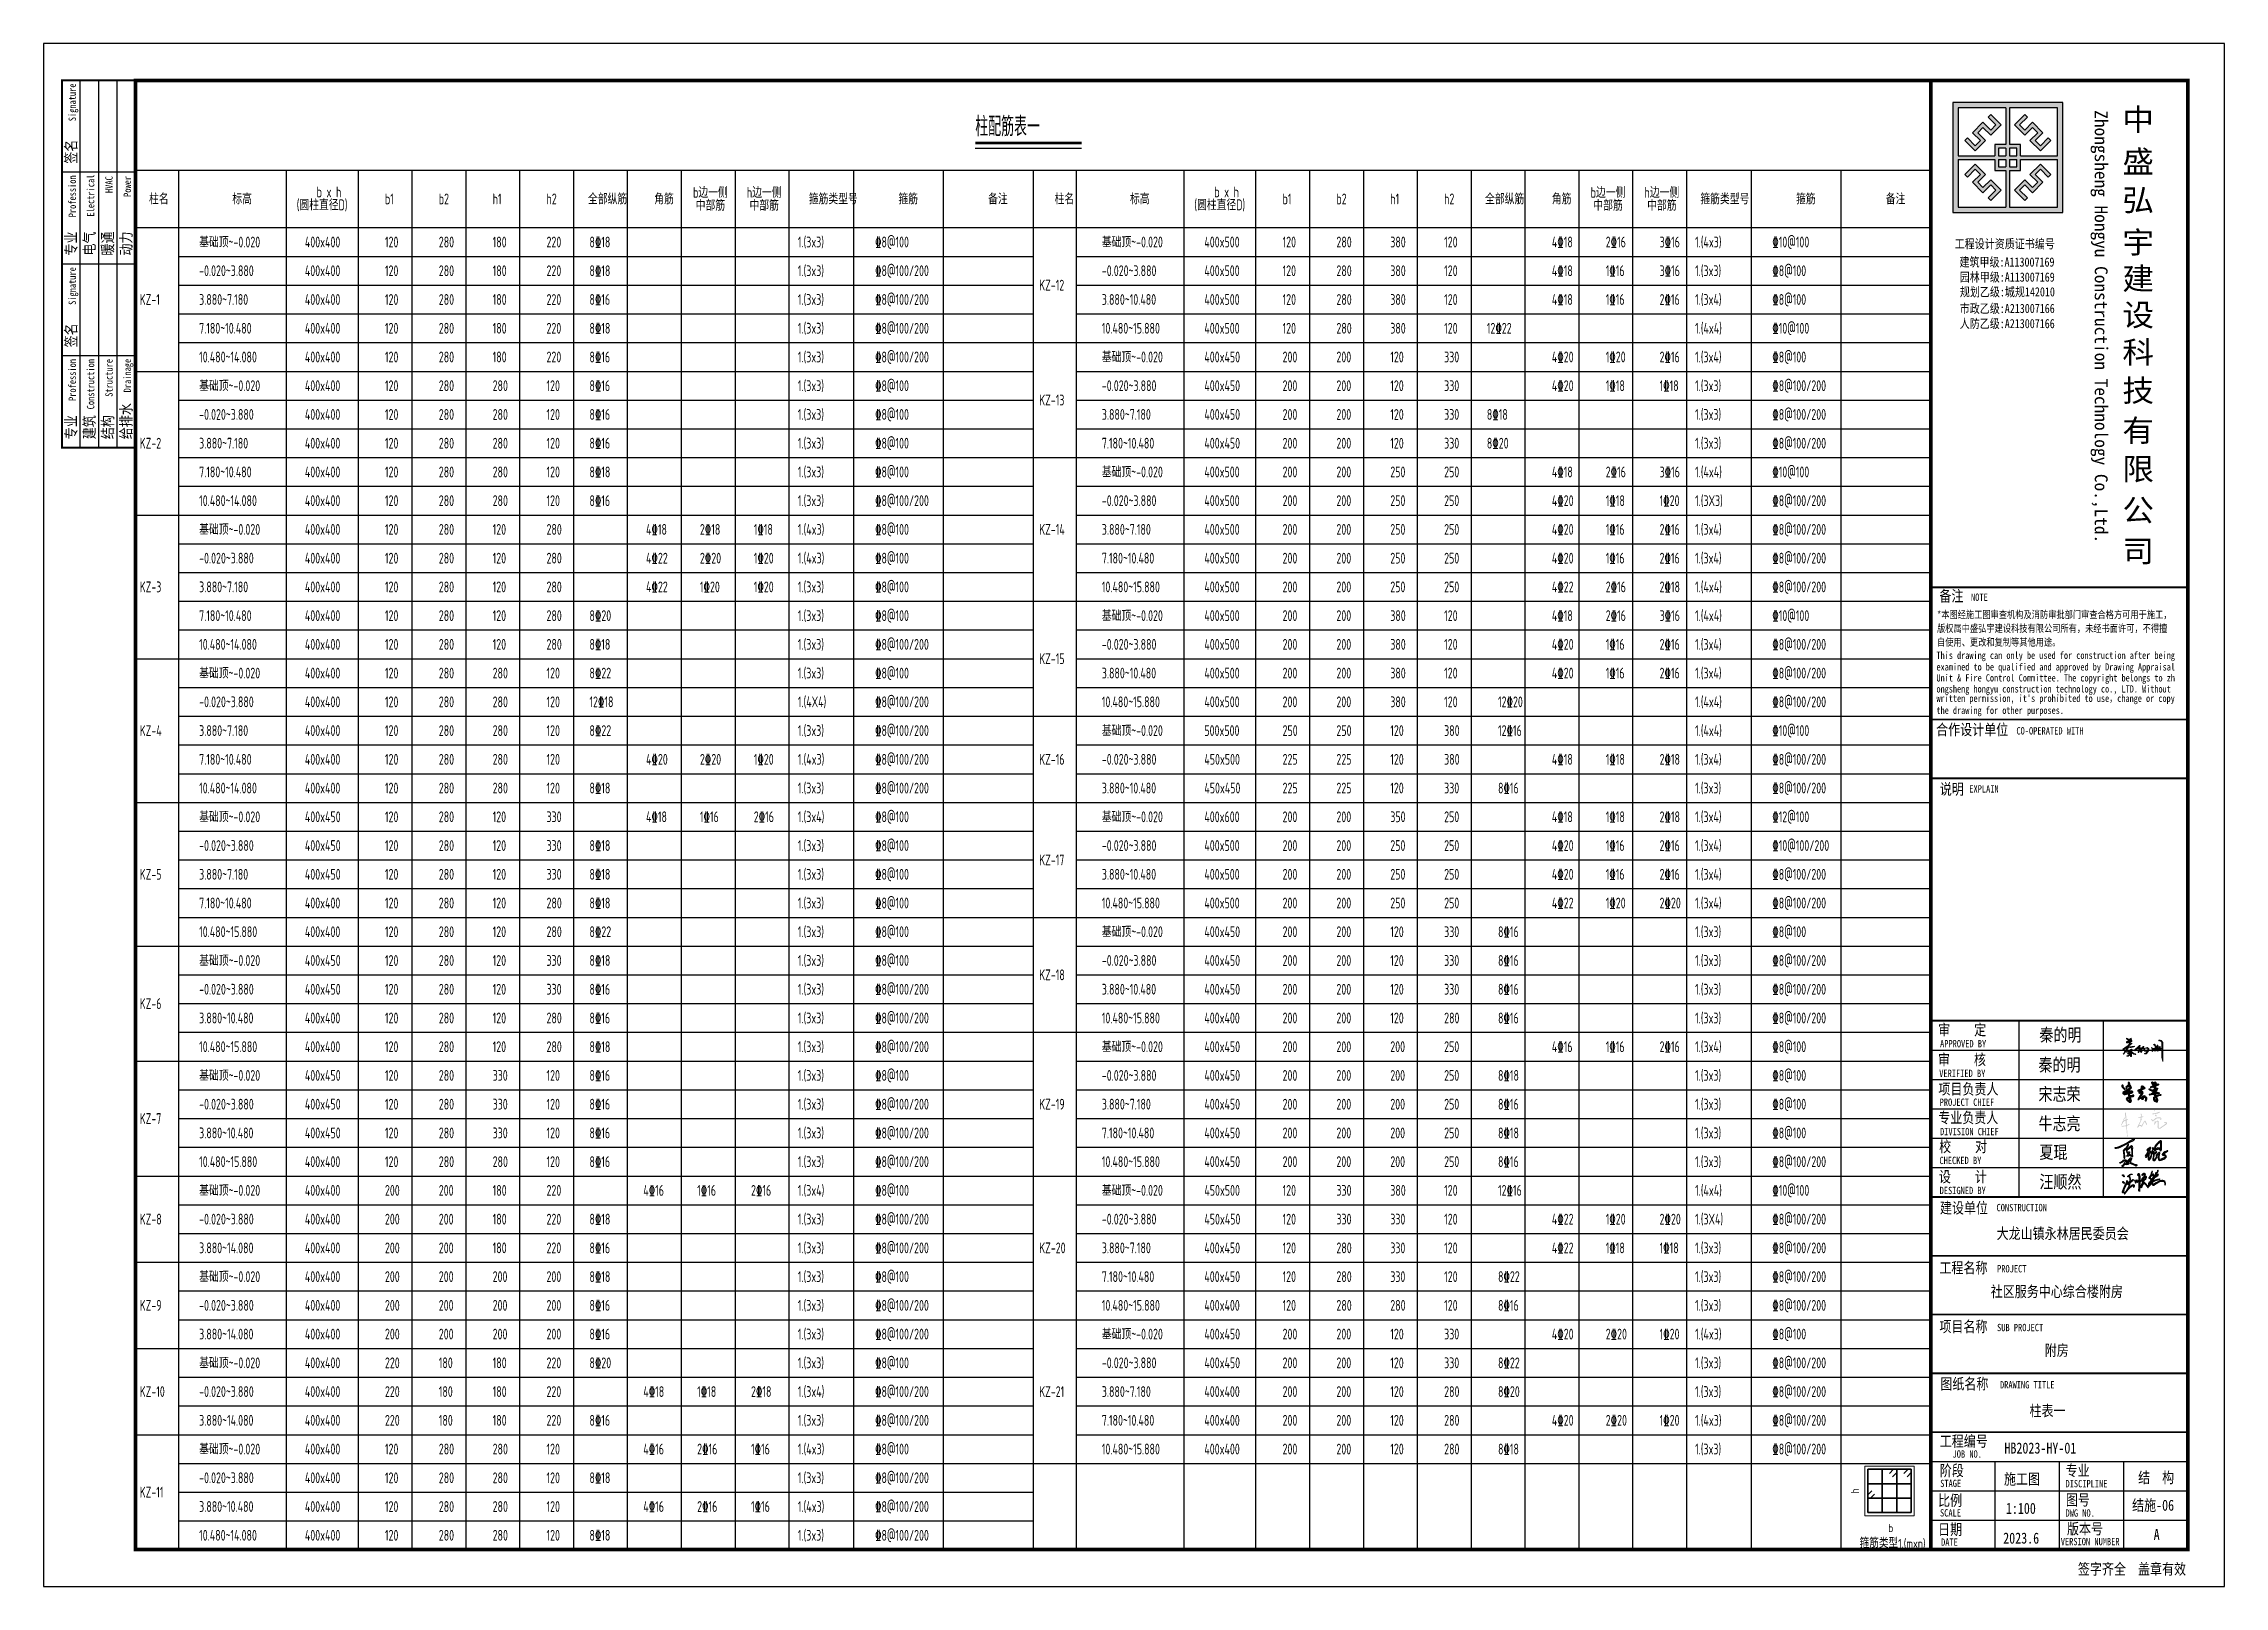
# Model space of a CAD drawing. Extents: x 1051052 to 1482120, y -981644 to -673261.
# Drawn here: x 1231888 to 1291288, y -870229 to -828229 of the extents above; entities that cross this region are included whole.
import ezdxf
from ezdxf.enums import TextEntityAlignment as Align

# ---------------------------------------------------------------- set-up
doc = ezdxf.new("R2010")
doc.units = 0
doc.header["$LTSCALE"] = 1000
doc.header["$MEASUREMENT"] = 0
for name, color, linetype, lineweight in [('BORDER', 4, 'Continuous', 25), ('TAB', 7, 'Continuous', 25), ('TAB-TEXT', 7, 'Continuous', 25)]:
    doc.layers.add(name, color=color, linetype=linetype, lineweight=lineweight)
for name, color, linetype in [('DIM_SYMB', 3, 'Continuous'), ('PUB_TEXT', 7, 'Continuous'), ('Q', 7, 'Continuous'), ('TK', 142, 'Continuous'), ('XM', 7, 'Continuous'), ('中文', 2, 'Continuous'), ('填充', 8, 'Continuous')]:
    doc.layers.add(name, color=color, linetype=linetype)
doc.styles.add('FromPkpm', font='Pkpmeng', dxfattribs={"width": 0.7, "bigfont": 'hztxt'})
doc.styles.add('HYZT1', font='', dxfattribs={"width": 0.8})
doc.styles.add('HYZT2', font='simhei_0.ttf', dxfattribs={"width": 0.8})
doc.styles.get("Standard").update_dxf_attribs({"font": 'tssdeng.shx', "width": 0.7, "bigfont": '0hztxt.shx'})
doc.styles.get('HYZT1').set_extended_font_data('SimSun')

msp = doc.modelspace()

# ---------------------------------------------------------------- texts
at = {"layer": 'PUB_TEXT', "color": 7, "width": 0.7}
msp.add_text('柱配筋表一', height=529.1339, dxfattribs=at).set_placement((1257264.504, -830749.018))
at = {"layer": 'TAB-TEXT', "style": 'FromPkpm', "width": 0.7}
for s, p in [('柱名', (1234759.797, -832456.277)), ('标高', (1237028.339, -832456.277)), ('b1', (1241184.839, -832456.277)), ('b2', (1242651.839, -832456.277)), ('h1', (1244118.839, -832456.277)), ('h2', (1245585.839, -832456.277)), ('全部纵筋', (1246714.831, -832456.277)), ('角筋', (1248519.839, -832456.277)), ('箍筋类型号', (1252729.531, -832456.277)), ('箍筋', (1255170.239, -832456.277)), ('备注', (1257615.239, -832456.277)), ('柱名', (1259424.539, -832456.275)), ('标高', (1261478.339, -832456.275)), ('b1', (1265634.839, -832456.275)), ('b2', (1267101.839, -832456.275)), ('h1', (1268568.839, -832456.275)), ('h2', (1270035.839, -832456.275)), ('全部纵筋', (1271150.27, -832456.275)), ('角筋', (1272969.839, -832456.275)), ('箍筋类型号', (1277013.901, -832456.275)), ('箍筋', (1279620.239, -832456.275)), ('备注', (1282065.239, -832456.275)), ('基础顶~-0.020', (1236124.35, -833629.877)), ('400x400', (1239004.733, -833629.877)), ('120', (1241184.839, -833629.877)), ('280', (1242651.839, -833629.877)), ('180', (1244118.839, -833629.877)), ('220', (1245585.839, -833629.877)), ('8%%13218', (1246754.848, -833629.877)), ('1.(3x3)', (1252431.607, -833629.877)), ('%%1328@100', (1254534.307, -833629.877)), ('基础顶~-0.020', (1260711.801, -833629.875)), ('400x500', (1263504.422, -833629.875)), ('120', (1265634.839, -833629.875)), ('280', (1267101.839, -833629.875)), ('380', (1268568.839, -833629.875)), ('120', (1270035.839, -833629.875)), ('4%%13218', (1272969.839, -833629.875)), ('2%%13216', (1274436.839, -833629.875)), ('3%%13216', (1275903.839, -833629.875)), ('1.(4x3)', (1276870.43, -833629.875)), ('%%13210@100', (1278973.13, -833629.875)), ('-0.020~3.880', (1236124.35, -834412.277)), ('400x400', (1239004.733, -834412.277)), ('120', (1241184.839, -834412.277)), ('280', (1242651.839, -834412.277)), ('180', (1244118.839, -834412.277)), ('220', (1245585.839, -834412.277)), ('8%%13218', (1246754.848, -834412.277)), ('1.(3x3)', (1252431.607, -834412.277)), ('%%1328@100/200', (1254534.307, -834412.277)), ('-0.020~3.880', (1260711.801, -834412.275)), ('400x500', (1263504.422, -834412.275)), ('120', (1265634.839, -834412.275)), ('280', (1267101.839, -834412.275)), ('380', (1268568.839, -834412.275)), ('120', (1270035.839, -834412.275)), ('4%%13218', (1272969.839, -834412.275)), ('1%%13216', (1274436.839, -834412.275)), ('3%%13216', (1275903.839, -834412.275)), ('1.(3x3)', (1276870.43, -834412.275)), ('%%1328@100', (1278973.13, -834412.275)), ('KZ-1', (1234505.933, -835194.677)), ('3.880~7.180', (1236124.35, -835194.677)), ('400x400', (1239004.733, -835194.677)), ('120', (1241184.839, -835194.677)), ('280', (1242651.839, -835194.677)), ('180', (1244118.839, -835194.677)), ('220', (1245585.839, -835194.677)), ('8%%13216', (1246754.848, -835194.677)), ('1.(3x3)', (1252431.607, -835194.677)), ('%%1328@100/200', (1254534.307, -835194.677)), ('KZ-12', (1259005.622, -834803.475)), ('3.880~10.480', (1260711.801, -835194.675)), ('400x500', (1263504.422, -835194.675)), ('120', (1265634.839, -835194.675)), ('280', (1267101.839, -835194.675)), ('380', (1268568.839, -835194.675)), ('120', (1270035.839, -835194.675)), ('4%%13218', (1272969.839, -835194.675)), ('1%%13216', (1274436.839, -835194.675)), ('2%%13216', (1275903.839, -835194.675)), ('1.(3x4)', (1276870.43, -835194.675)), ('%%1328@100', (1278973.13, -835194.675)), ('7.180~10.480', (1236124.35, -835977.077)), ('400x400', (1239004.733, -835977.077)), ('120', (1241184.839, -835977.077)), ('280', (1242651.839, -835977.077)), ('180', (1244118.839, -835977.077)), ('220', (1245585.839, -835977.077)), ('8%%13218', (1246754.848, -835977.077)), ('1.(3x3)', (1252431.607, -835977.077)), ('%%1328@100/200', (1254534.307, -835977.077)), ('10.480~15.880', (1260711.801, -835977.075)), ('400x500', (1263504.422, -835977.075)), ('120', (1265634.839, -835977.075)), ('280', (1267101.839, -835977.075)), ('380', (1268568.839, -835977.075)), ('120', (1270035.839, -835977.075)), ('12%%13222', (1271198.861, -835977.075)), ('1.(4x4)', (1276870.43, -835977.075)), ('%%13210@100', (1278973.13, -835977.075)), ('10.480~14.080', (1236124.35, -836759.477)), ('400x400', (1239004.733, -836759.477)), ('120', (1241184.839, -836759.477)), ('280', (1242651.839, -836759.477)), ('180', (1244118.839, -836759.477)), ('220', (1245585.839, -836759.477)), ('8%%13216', (1246754.848, -836759.477)), ('1.(3x3)', (1252431.607, -836759.477)), ('%%1328@100/200', (1254534.307, -836759.477)), ('基础顶~-0.020', (1260711.801, -836759.475)), ('400x450', (1263504.422, -836759.475)), ('200', (1265634.839, -836759.475)), ('200', (1267101.839, -836759.475)), ('120', (1268568.839, -836759.475)), ('330', (1270035.839, -836759.475)), ('4%%13220', (1272969.839, -836759.475)), ('1%%13220', (1274436.839, -836759.475)), ('2%%13216', (1275903.839, -836759.475)), ('1.(3x4)', (1276870.43, -836759.475)), ('%%1328@100', (1278973.13, -836759.475)), ('基础顶~-0.020', (1236124.35, -837541.877)), ('400x400', (1239004.733, -837541.877)), ('120', (1241184.839, -837541.877)), ('280', (1242651.839, -837541.877)), ('280', (1244118.839, -837541.877)), ('120', (1245585.839, -837541.877)), ('8%%13216', (1246754.848, -837541.877)), ('1.(3x3)', (1252431.607, -837541.877)), ('%%1328@100', (1254534.307, -837541.877)), ('-0.020~3.880', (1260711.801, -837541.875)), ('400x450', (1263504.422, -837541.875)), ('200', (1265634.839, -837541.875)), ('200', (1267101.839, -837541.875)), ('120', (1268568.839, -837541.875)), ('330', (1270035.839, -837541.875)), ('4%%13220', (1272969.839, -837541.875)), ('1%%13218', (1274436.839, -837541.875)), ('1%%13218', (1275903.839, -837541.875)), ('1.(3x3)', (1276870.43, -837541.875)), ('%%1328@100/200', (1278973.13, -837541.875)), ('%%1328@100', (1254534.307, -838324.277)), ('KZ-13', (1259005.622, -837933.075)), ('%%1328@100/200', (1278973.13, -838324.275)), ('-0.020~3.880', (1236124.35, -838324.277)), ('400x400', (1239004.733, -838324.277)), ('120', (1241184.839, -838324.277)), ('280', (1242651.839, -838324.277)), ('280', (1244118.839, -838324.277)), ('120', (1245585.839, -838324.277)), ('8%%13216', (1246754.848, -838324.277)), ('1.(3x3)', (1252431.607, -838324.277)), ('3.880~7.180', (1260711.801, -838324.275)), ('400x450', (1263504.422, -838324.275)), ('200', (1265634.839, -838324.275)), ('200', (1267101.839, -838324.275)), ('120', (1268568.839, -838324.275)), ('330', (1270035.839, -838324.275)), ('8%%13218', (1271198.861, -838324.275)), ('1.(3x3)', (1276870.43, -838324.275)), ('KZ-2', (1234505.933, -839106.677)), ('3.880~7.180', (1236124.35, -839106.677)), ('400x400', (1239004.733, -839106.677)), ('120', (1241184.839, -839106.677)), ('280', (1242651.839, -839106.677)), ('280', (1244118.839, -839106.677)), ('120', (1245585.839, -839106.677)), ('8%%13216', (1246754.848, -839106.677)), ('1.(3x3)', (1252431.607, -839106.677)), ('%%1328@100', (1254534.307, -839106.677)), ('7.180~10.480', (1260711.801, -839106.675)), ('400x450', (1263504.422, -839106.675)), ('200', (1265634.839, -839106.675)), ('200', (1267101.839, -839106.675)), ('120', (1268568.839, -839106.675)), ('330', (1270035.839, -839106.675)), ('8%%13220', (1271198.861, -839106.675)), ('1.(3x3)', (1276870.43, -839106.675)), ('%%1328@100/200', (1278973.13, -839106.675)), ('7.180~10.480', (1236124.35, -839889.077)), ('400x400', (1239004.733, -839889.077)), ('120', (1241184.839, -839889.077)), ('280', (1242651.839, -839889.077)), ('280', (1244118.839, -839889.077)), ('120', (1245585.839, -839889.077)), ('8%%13218', (1246754.848, -839889.077)), ('1.(3x3)', (1252431.607, -839889.077)), ('%%1328@100', (1254534.307, -839889.077)), ('基础顶~-0.020', (1260711.801, -839889.075)), ('400x500', (1263504.422, -839889.075)), ('200', (1265634.839, -839889.075)), ('200', (1267101.839, -839889.075)), ('250', (1268568.839, -839889.075)), ('250', (1270035.839, -839889.075)), ('4%%13218', (1272969.839, -839889.075)), ('2%%13216', (1274436.839, -839889.075)), ('3%%13216', (1275903.839, -839889.075)), ('1.(4x4)', (1276870.43, -839889.075)), ('%%13210@100', (1278973.13, -839889.075)), ('1.(3x3)', (1252431.607, -840671.477)), ('%%1328@100/200', (1254534.307, -840671.477)), ('1.(3X3)', (1276870.43, -840671.475)), ('%%1328@100/200', (1278973.13, -840671.475)), ('10.480~14.080', (1236124.35, -840671.477)), ('400x400', (1239004.733, -840671.477)), ('120', (1241184.839, -840671.477)), ('280', (1242651.839, -840671.477)), ('280', (1244118.839, -840671.477)), ('120', (1245585.839, -840671.477)), ('8%%13216', (1246754.848, -840671.477)), ('-0.020~3.880', (1260711.801, -840671.475)), ('400x500', (1263504.422, -840671.475)), ('200', (1265634.839, -840671.475)), ('200', (1267101.839, -840671.475)), ('250', (1268568.839, -840671.475)), ('250', (1270035.839, -840671.475)), ('4%%13220', (1272969.839, -840671.475)), ('1%%13218', (1274436.839, -840671.475)), ('1%%13220', (1275903.839, -840671.475)), ('基础顶~-0.020', (1236124.35, -841453.877)), ('400x400', (1239004.733, -841453.877)), ('120', (1241184.839, -841453.877)), ('280', (1242651.839, -841453.877)), ('120', (1244118.839, -841453.877)), ('280', (1245585.839, -841453.877)), ('4%%13218', (1248297.26, -841453.877)), ('2%%13218', (1249764.26, -841453.877)), ('1%%13218', (1251231.26, -841453.877)), ('1.(4x3)', (1252431.607, -841453.877)), ('%%1328@100', (1254534.307, -841453.877)), ('KZ-14', (1259005.622, -841453.875)), ('3.880~7.180', (1260711.801, -841453.875)), ('400x500', (1263504.422, -841453.875)), ('200', (1265634.839, -841453.875)), ('200', (1267101.839, -841453.875)), ('250', (1268568.839, -841453.875)), ('250', (1270035.839, -841453.875)), ('4%%13220', (1272969.839, -841453.875)), ('1%%13216', (1274436.839, -841453.875)), ('2%%13216', (1275903.839, -841453.875)), ('1.(3x4)', (1276870.43, -841453.875)), ('%%1328@100/200', (1278973.13, -841453.875)), ('-0.020~3.880', (1236124.35, -842236.277)), ('400x400', (1239004.733, -842236.277)), ('120', (1241184.839, -842236.277)), ('280', (1242651.839, -842236.277)), ('120', (1244118.839, -842236.277)), ('280', (1245585.839, -842236.277)), ('4%%13222', (1248297.26, -842236.277)), ('2%%13220', (1249764.26, -842236.277)), ('1%%13220', (1251231.26, -842236.277)), ('1.(4x3)', (1252431.607, -842236.277)), ('%%1328@100', (1254534.307, -842236.277)), ('7.180~10.480', (1260711.801, -842236.275)), ('400x500', (1263504.422, -842236.275)), ('200', (1265634.839, -842236.275)), ('200', (1267101.839, -842236.275)), ('250', (1268568.839, -842236.275)), ('250', (1270035.839, -842236.275)), ('4%%13220', (1272969.839, -842236.275)), ('1%%13216', (1274436.839, -842236.275)), ('2%%13216', (1275903.839, -842236.275)), ('1.(3x4)', (1276870.43, -842236.275)), ('%%1328@100/200', (1278973.13, -842236.275)), ('KZ-3', (1234505.933, -843018.677)), ('3.880~7.180', (1236124.35, -843018.677)), ('400x400', (1239004.733, -843018.677)), ('120', (1241184.839, -843018.677)), ('280', (1242651.839, -843018.677)), ('120', (1244118.839, -843018.677)), ('280', (1245585.839, -843018.677)), ('4%%13222', (1248297.26, -843018.677)), ('1%%13220', (1249764.26, -843018.677)), ('1%%13220', (1251231.26, -843018.677)), ('1.(3x3)', (1252431.607, -843018.677)), ('%%1328@100', (1254534.307, -843018.677)), ('10.480~15.880', (1260711.801, -843018.675)), ('400x500', (1263504.422, -843018.675)), ('200', (1265634.839, -843018.675)), ('200', (1267101.839, -843018.675)), ('250', (1268568.839, -843018.675)), ('250', (1270035.839, -843018.675)), ('4%%13222', (1272969.839, -843018.675)), ('2%%13216', (1274436.839, -843018.675)), ('2%%13218', (1275903.839, -843018.675)), ('1.(4x4)', (1276870.43, -843018.675)), ('%%1328@100/200', (1278973.13, -843018.675)), ('7.180~10.480', (1236124.35, -843801.077)), ('400x400', (1239004.733, -843801.077)), ('120', (1241184.839, -843801.077)), ('280', (1242651.839, -843801.077)), ('120', (1244118.839, -843801.077)), ('280', (1245585.839, -843801.077)), ('8%%13220', (1246754.848, -843801.077)), ('1.(3x3)', (1252431.607, -843801.077)), ('%%1328@100', (1254534.307, -843801.077)), ('基础顶~-0.020', (1260711.801, -843801.075)), ('400x500', (1263504.422, -843801.075)), ('200', (1265634.839, -843801.075)), ('200', (1267101.839, -843801.075)), ('380', (1268568.839, -843801.075)), ('120', (1270035.839, -843801.075)), ('4%%13218', (1272969.839, -843801.075)), ('2%%13216', (1274436.839, -843801.075)), ('3%%13216', (1275903.839, -843801.075)), ('1.(4x4)', (1276870.43, -843801.075)), ('%%13210@100', (1278973.13, -843801.075)), ('10.480~14.080', (1236124.35, -844583.477)), ('400x400', (1239004.733, -844583.477)), ('120', (1241184.839, -844583.477)), ('280', (1242651.839, -844583.477)), ('120', (1244118.839, -844583.477)), ('280', (1245585.839, -844583.477)), ('8%%13218', (1246754.848, -844583.477)), ('1.(3x3)', (1252431.607, -844583.477)), ('%%1328@100/200', (1254534.307, -844583.477)), ('-0.020~3.880', (1260711.801, -844583.475)), ('400x500', (1263504.422, -844583.475)), ('200', (1265634.839, -844583.475)), ('200', (1267101.839, -844583.475)), ('380', (1268568.839, -844583.475)), ('120', (1270035.839, -844583.475)), ('4%%13220', (1272969.839, -844583.475)), ('1%%13216', (1274436.839, -844583.475)), ('2%%13216', (1275903.839, -844583.475)), ('1.(3x4)', (1276870.43, -844583.475)), ('%%1328@100/200', (1278973.13, -844583.475)), ('基础顶~-0.020', (1236124.35, -845365.877)), ('400x400', (1239004.733, -845365.877)), ('120', (1241184.839, -845365.877)), ('280', (1242651.839, -845365.877)), ('280', (1244118.839, -845365.877)), ('120', (1245585.839, -845365.877)), ('8%%13222', (1246754.848, -845365.877)), ('1.(3x3)', (1252431.607, -845365.877)), ('%%1328@100', (1254534.307, -845365.877)), ('KZ-15', (1259005.622, -844974.675)), ('3.880~10.480', (1260711.801, -845365.875)), ('400x500', (1263504.422, -845365.875)), ('200', (1265634.839, -845365.875)), ('200', (1267101.839, -845365.875)), ('380', (1268568.839, -845365.875)), ('120', (1270035.839, -845365.875)), ('4%%13220', (1272969.839, -845365.875)), ('1%%13216', (1274436.839, -845365.875)), ('2%%13216', (1275903.839, -845365.875)), ('1.(3x4)', (1276870.43, -845365.875)), ('%%1328@100/200', (1278973.13, -845365.875)), ('-0.020~3.880', (1236124.35, -846148.277)), ('400x400', (1239004.733, -846148.277)), ('120', (1241184.839, -846148.277)), ('280', (1242651.839, -846148.277)), ('280', (1244118.839, -846148.277)), ('120', (1245585.839, -846148.277)), ('12%%13218', (1246754.848, -846148.277)), ('1.(4X4)', (1252431.607, -846148.277)), ('%%1328@100/200', (1254534.307, -846148.277)), ('10.480~15.880', (1260711.801, -846148.275)), ('400x500', (1263504.422, -846148.275)), ('200', (1265634.839, -846148.275)), ('200', (1267101.839, -846148.275)), ('380', (1268568.839, -846148.275)), ('120', (1270035.839, -846148.275)), ('12%%13220', (1271502.839, -846148.275)), ('1.(4x4)', (1276870.43, -846148.275)), ('%%1328@100/200', (1278973.13, -846148.275)), ('KZ-4', (1234505.933, -846930.677)), ('3.880~7.180', (1236124.35, -846930.677)), ('400x400', (1239004.733, -846930.677)), ('120', (1241184.839, -846930.677)), ('280', (1242651.839, -846930.677)), ('280', (1244118.839, -846930.677)), ('120', (1245585.839, -846930.677)), ('8%%13222', (1246754.848, -846930.677)), ('1.(3x3)', (1252431.607, -846930.677)), ('%%1328@100/200', (1254534.307, -846930.677)), ('基础顶~-0.020', (1260711.801, -846930.675)), ('500x500', (1263504.422, -846930.675)), ('250', (1265634.839, -846930.675)), ('250', (1267101.839, -846930.675)), ('120', (1268568.839, -846930.675)), ('380', (1270035.839, -846930.675)), ('12%%13216', (1271502.839, -846930.675)), ('1.(4x4)', (1276870.43, -846930.675)), ('%%13210@100', (1278973.13, -846930.675)), ('7.180~10.480', (1236124.35, -847713.077)), ('400x400', (1239004.733, -847713.077)), ('120', (1241184.839, -847713.077)), ('280', (1242651.839, -847713.077)), ('280', (1244118.839, -847713.077)), ('120', (1245585.839, -847713.077)), ('4%%13220', (1248297.26, -847713.077)), ('2%%13220', (1249764.26, -847713.077)), ('1%%13220', (1251231.26, -847713.077)), ('1.(4x3)', (1252431.607, -847713.077)), ('%%1328@100/200', (1254534.307, -847713.077)), ('KZ-16', (1259005.622, -847713.075)), ('-0.020~3.880', (1260711.801, -847713.075)), ('450x500', (1263504.422, -847713.075)), ('225', (1265634.839, -847713.075)), ('225', (1267101.839, -847713.075)), ('120', (1268568.839, -847713.075)), ('380', (1270035.839, -847713.075)), ('4%%13218', (1272969.839, -847713.075)), ('1%%13218', (1274436.839, -847713.075)), ('2%%13218', (1275903.839, -847713.075)), ('1.(3x4)', (1276870.43, -847713.075)), ('%%1328@100/200', (1278973.13, -847713.075)), ('10.480~14.080', (1236124.35, -848495.477)), ('400x400', (1239004.733, -848495.477)), ('120', (1241184.839, -848495.477)), ('280', (1242651.839, -848495.477)), ('280', (1244118.839, -848495.477)), ('120', (1245585.839, -848495.477)), ('8%%13218', (1246754.848, -848495.477)), ('1.(3x3)', (1252431.607, -848495.477)), ('%%1328@100/200', (1254534.307, -848495.477)), ('3.880~10.480', (1260711.801, -848495.475)), ('450x450', (1263504.422, -848495.475)), ('225', (1265634.839, -848495.475)), ('225', (1267101.839, -848495.475)), ('120', (1268568.839, -848495.475)), ('330', (1270035.839, -848495.475)), ('8%%13216', (1271502.839, -848495.475)), ('1.(3x3)', (1276870.43, -848495.475)), ('%%1328@100/200', (1278973.13, -848495.475)), ('基础顶~-0.020', (1236124.35, -849277.877)), ('400x450', (1239004.733, -849277.877)), ('120', (1241184.839, -849277.877)), ('280', (1242651.839, -849277.877)), ('120', (1244118.839, -849277.877)), ('330', (1245585.839, -849277.877)), ('4%%13218', (1248297.26, -849277.877)), ('1%%13216', (1249764.26, -849277.877)), ('2%%13216', (1251231.26, -849277.877)), ('1.(3x4)', (1252431.607, -849277.877)), ('%%1328@100', (1254534.307, -849277.877)), ('基础顶~-0.020', (1260711.801, -849277.875)), ('400x600', (1263504.422, -849277.875)), ('200', (1265634.839, -849277.875)), ('200', (1267101.839, -849277.875)), ('350', (1268568.839, -849277.875)), ('250', (1270035.839, -849277.875)), ('4%%13218', (1272969.839, -849277.875)), ('1%%13218', (1274436.839, -849277.875)), ('2%%13218', (1275903.839, -849277.875)), ('1.(3x4)', (1276870.43, -849277.875)), ('%%13212@100', (1278973.13, -849277.875)), ('-0.020~3.880', (1236124.35, -850060.277)), ('400x450', (1239004.733, -850060.277)), ('120', (1241184.839, -850060.277)), ('280', (1242651.839, -850060.277)), ('120', (1244118.839, -850060.277)), ('330', (1245585.839, -850060.277)), ('8%%13218', (1246754.848, -850060.277)), ('1.(3x3)', (1252431.607, -850060.277)), ('%%1328@100', (1254534.307, -850060.277)), ('-0.020~3.880', (1260711.801, -850060.275)), ('400x500', (1263504.422, -850060.275)), ('200', (1265634.839, -850060.275)), ('200', (1267101.839, -850060.275)), ('250', (1268568.839, -850060.275)), ('250', (1270035.839, -850060.275)), ('4%%13220', (1272969.839, -850060.275)), ('1%%13216', (1274436.839, -850060.275)), ('2%%13216', (1275903.839, -850060.275)), ('1.(3x4)', (1276870.43, -850060.275)), ('%%13210@100/200', (1278973.13, -850060.275)), ('KZ-17', (1259005.622, -850451.475)), ('KZ-5', (1234505.933, -850842.677)), ('3.880~7.180', (1236124.35, -850842.677)), ('400x450', (1239004.733, -850842.677)), ('120', (1241184.839, -850842.677)), ('280', (1242651.839, -850842.677)), ('120', (1244118.839, -850842.677)), ('330', (1245585.839, -850842.677)), ('8%%13218', (1246754.848, -850842.677)), ('1.(3x3)', (1252431.607, -850842.677)), ('%%1328@100', (1254534.307, -850842.677)), ('3.880~10.480', (1260711.801, -850842.675)), ('400x500', (1263504.422, -850842.675)), ('200', (1265634.839, -850842.675)), ('200', (1267101.839, -850842.675)), ('250', (1268568.839, -850842.675)), ('250', (1270035.839, -850842.675)), ('4%%13220', (1272969.839, -850842.675)), ('1%%13216', (1274436.839, -850842.675)), ('2%%13216', (1275903.839, -850842.675)), ('1.(3x4)', (1276870.43, -850842.675)), ('%%1328@100/200', (1278973.13, -850842.675)), ('7.180~10.480', (1236124.35, -851625.077)), ('400x400', (1239004.733, -851625.077)), ('120', (1241184.839, -851625.077)), ('280', (1242651.839, -851625.077)), ('120', (1244118.839, -851625.077)), ('280', (1245585.839, -851625.077)), ('8%%13218', (1246754.848, -851625.077)), ('1.(3x3)', (1252431.607, -851625.077)), ('%%1328@100', (1254534.307, -851625.077)), ('10.480~15.880', (1260711.801, -851625.075)), ('400x500', (1263504.422, -851625.075)), ('200', (1265634.839, -851625.075)), ('200', (1267101.839, -851625.075)), ('250', (1268568.839, -851625.075)), ('250', (1270035.839, -851625.075)), ('4%%13222', (1272969.839, -851625.075)), ('1%%13220', (1274436.839, -851625.075)), ('2%%13220', (1275903.839, -851625.075)), ('1.(3x4)', (1276870.43, -851625.075)), ('%%1328@100/200', (1278973.13, -851625.075)), ('10.480~15.880', (1236124.35, -852407.477)), ('400x400', (1239004.733, -852407.477)), ('120', (1241184.839, -852407.477)), ('280', (1242651.839, -852407.477)), ('120', (1244118.839, -852407.477)), ('280', (1245585.839, -852407.477)), ('8%%13222', (1246754.848, -852407.477)), ('1.(3x3)', (1252431.607, -852407.477)), ('%%1328@100', (1254534.307, -852407.477)), ('基础顶~-0.020', (1260711.801, -852407.475)), ('400x450', (1263504.422, -852407.475)), ('200', (1265634.839, -852407.475)), ('200', (1267101.839, -852407.475)), ('120', (1268568.839, -852407.475)), ('330', (1270035.839, -852407.475)), ('8%%13216', (1271502.839, -852407.475)), ('1.(3x3)', (1276870.43, -852407.475)), ('%%1328@100', (1278973.13, -852407.475)), ('基础顶~-0.020', (1236124.35, -853189.877)), ('400x450', (1239004.733, -853189.877)), ('120', (1241184.839, -853189.877)), ('280', (1242651.839, -853189.877)), ('120', (1244118.839, -853189.877)), ('330', (1245585.839, -853189.877)), ('8%%13218', (1246754.848, -853189.877)), ('1.(3x3)', (1252431.607, -853189.877)), ('%%1328@100', (1254534.307, -853189.877)), ('KZ-18', (1259005.622, -853581.075)), ('-0.020~3.880', (1260711.801, -853189.875)), ('400x450', (1263504.422, -853189.875)), ('200', (1265634.839, -853189.875)), ('200', (1267101.839, -853189.875)), ('120', (1268568.839, -853189.875)), ('330', (1270035.839, -853189.875)), ('8%%13216', (1271502.839, -853189.875)), ('1.(3x3)', (1276870.43, -853189.875)), ('%%1328@100/200', (1278973.13, -853189.875)), ('-0.020~3.880', (1236124.35, -853972.277)), ('400x450', (1239004.733, -853972.277)), ('120', (1241184.839, -853972.277)), ('280', (1242651.839, -853972.277)), ('120', (1244118.839, -853972.277)), ('330', (1245585.839, -853972.277)), ('8%%13216', (1246754.848, -853972.277)), ('1.(3x3)', (1252431.607, -853972.277)), ('%%1328@100/200', (1254534.307, -853972.277)), ('3.880~10.480', (1260711.801, -853972.275)), ('400x450', (1263504.422, -853972.275)), ('200', (1265634.839, -853972.275)), ('200', (1267101.839, -853972.275)), ('120', (1268568.839, -853972.275)), ('330', (1270035.839, -853972.275)), ('8%%13216', (1271502.839, -853972.275)), ('1.(3x3)', (1276870.43, -853972.275)), ('%%1328@100/200', (1278973.13, -853972.275)), ('KZ-6', (1234505.933, -854363.477)), ('3.880~10.480', (1236124.35, -854754.677)), ('400x400', (1239004.733, -854754.677)), ('120', (1241184.839, -854754.677)), ('280', (1242651.839, -854754.677)), ('120', (1244118.839, -854754.677)), ('280', (1245585.839, -854754.677)), ('8%%13216', (1246754.848, -854754.677)), ('1.(3x3)', (1252431.607, -854754.677)), ('%%1328@100/200', (1254534.307, -854754.677)), ('10.480~15.880', (1260711.801, -854754.675)), ('400x400', (1263504.422, -854754.675)), ('200', (1265634.839, -854754.675)), ('200', (1267101.839, -854754.675)), ('120', (1268568.839, -854754.675)), ('280', (1270035.839, -854754.675)), ('8%%13216', (1271502.839, -854754.675)), ('1.(3x3)', (1276870.43, -854754.675)), ('%%1328@100/200', (1278973.13, -854754.675)), ('1.(3x3)', (1252431.607, -855537.077)), ('%%1328@100/200', (1254534.307, -855537.077)), ('基础顶~-0.020', (1260711.801, -855537.075)), ('1.(3x4)', (1276870.43, -855537.075)), ('%%1328@100', (1278973.13, -855537.075)), ('10.480~15.880', (1236124.35, -855537.077)), ('400x400', (1239004.733, -855537.077)), ('120', (1241184.839, -855537.077)), ('280', (1242651.839, -855537.077)), ('120', (1244118.839, -855537.077)), ('280', (1245585.839, -855537.077)), ('8%%13218', (1246754.848, -855537.077)), ('400x450', (1263504.422, -855537.075)), ('200', (1265634.839, -855537.075)), ('200', (1267101.839, -855537.075)), ('200', (1268568.839, -855537.075)), ('250', (1270035.839, -855537.075)), ('4%%13216', (1272969.839, -855537.075)), ('1%%13216', (1274436.839, -855537.075)), ('2%%13216', (1275903.839, -855537.075)), ('基础顶~-0.020', (1236124.35, -856319.477)), ('400x450', (1239004.733, -856319.477)), ('120', (1241184.839, -856319.477)), ('280', (1242651.839, -856319.477)), ('330', (1244118.839, -856319.477)), ('120', (1245585.839, -856319.477)), ('8%%13216', (1246754.848, -856319.477)), ('1.(3x3)', (1252431.607, -856319.477)), ('%%1328@100', (1254534.307, -856319.477)), ('-0.020~3.880', (1260711.801, -856319.475)), ('400x450', (1263504.422, -856319.475)), ('200', (1265634.839, -856319.475)), ('200', (1267101.839, -856319.475)), ('200', (1268568.839, -856319.475)), ('250', (1270035.839, -856319.475)), ('8%%13218', (1271502.839, -856319.475)), ('1.(3x3)', (1276870.43, -856319.475)), ('%%1328@100', (1278973.13, -856319.475)), ('-0.020~3.880', (1236124.35, -857101.877)), ('400x450', (1239004.733, -857101.877)), ('120', (1241184.839, -857101.877)), ('280', (1242651.839, -857101.877)), ('330', (1244118.839, -857101.877)), ('120', (1245585.839, -857101.877)), ('8%%13216', (1246754.848, -857101.877)), ('1.(3x3)', (1252431.607, -857101.877)), ('%%1328@100/200', (1254534.307, -857101.877)), ('KZ-19', (1259005.622, -857101.875)), ('3.880~7.180', (1260711.801, -857101.875)), ('400x450', (1263504.422, -857101.875)), ('200', (1265634.839, -857101.875)), ('200', (1267101.839, -857101.875)), ('200', (1268568.839, -857101.875)), ('250', (1270035.839, -857101.875)), ('8%%13216', (1271502.839, -857101.875)), ('1.(3x3)', (1276870.43, -857101.875)), ('%%1328@100', (1278973.13, -857101.875)), ('KZ-7', (1234505.933, -857493.077)), ('1.(3x3)', (1252431.607, -857884.277)), ('%%1328@100/200', (1254534.307, -857884.277)), ('1.(3x3)', (1276870.43, -857884.275)), ('%%1328@100', (1278973.13, -857884.275)), ('3.880~10.480', (1236124.35, -857884.277)), ('400x450', (1239004.733, -857884.277)), ('120', (1241184.839, -857884.277)), ('280', (1242651.839, -857884.277)), ('330', (1244118.839, -857884.277)), ('120', (1245585.839, -857884.277)), ('8%%13216', (1246754.848, -857884.277)), ('7.180~10.480', (1260711.801, -857884.275)), ('400x450', (1263504.422, -857884.275)), ('200', (1265634.839, -857884.275)), ('200', (1267101.839, -857884.275)), ('200', (1268568.839, -857884.275)), ('250', (1270035.839, -857884.275)), ('8%%13218', (1271502.839, -857884.275)), ('10.480~15.880', (1236124.35, -858666.677)), ('400x400', (1239004.733, -858666.677)), ('120', (1241184.839, -858666.677)), ('280', (1242651.839, -858666.677)), ('280', (1244118.839, -858666.677)), ('120', (1245585.839, -858666.677)), ('8%%13216', (1246754.848, -858666.677)), ('1.(3x3)', (1252431.607, -858666.677)), ('%%1328@100/200', (1254534.307, -858666.677)), ('10.480~15.880', (1260711.801, -858666.675)), ('400x450', (1263504.422, -858666.675)), ('200', (1265634.839, -858666.675)), ('200', (1267101.839, -858666.675)), ('200', (1268568.839, -858666.675)), ('250', (1270035.839, -858666.675)), ('8%%13216', (1271502.839, -858666.675)), ('1.(3x3)', (1276870.43, -858666.675)), ('%%1328@100/200', (1278973.13, -858666.675)), ('基础顶~-0.020', (1236124.35, -859449.077)), ('400x400', (1239004.733, -859449.077)), ('200', (1241184.839, -859449.077)), ('200', (1242651.839, -859449.077)), ('180', (1244118.839, -859449.077)), ('220', (1245585.839, -859449.077)), ('4%%13216', (1248221.977, -859449.077)), ('1%%13216', (1249688.977, -859449.077)), ('2%%13216', (1251155.977, -859449.077)), ('1.(3x4)', (1252431.607, -859449.077)), ('%%1328@100', (1254534.307, -859449.077)), ('基础顶~-0.020', (1260711.801, -859449.075)), ('450x500', (1263504.422, -859449.075)), ('120', (1265634.839, -859449.075)), ('330', (1267101.839, -859449.075)), ('380', (1268568.839, -859449.075)), ('120', (1270035.839, -859449.075)), ('12%%13216', (1271502.839, -859449.075)), ('1.(4x4)', (1276870.43, -859449.075)), ('%%13210@100', (1278973.13, -859449.075)), ('KZ-8', (1234505.933, -860231.477)), ('-0.020~3.880', (1236124.35, -860231.477)), ('400x400', (1239004.733, -860231.477)), ('200', (1241184.839, -860231.477)), ('200', (1242651.839, -860231.477)), ('180', (1244118.839, -860231.477)), ('220', (1245585.839, -860231.477)), ('8%%13218', (1246754.848, -860231.477)), ('1.(3x3)', (1252431.607, -860231.477)), ('%%1328@100/200', (1254534.307, -860231.477)), ('-0.020~3.880', (1260711.801, -860231.475)), ('450x450', (1263504.422, -860231.475)), ('120', (1265634.839, -860231.475)), ('330', (1267101.839, -860231.475)), ('330', (1268568.839, -860231.475)), ('120', (1270035.839, -860231.475)), ('4%%13222', (1272969.839, -860231.475)), ('1%%13220', (1274436.839, -860231.475)), ('2%%13220', (1275903.839, -860231.475)), ('1.(3X4)', (1276870.43, -860231.475)), ('%%1328@100/200', (1278973.13, -860231.475)), ('3.880~14.080', (1236124.35, -861013.877)), ('400x400', (1239004.733, -861013.877)), ('200', (1241184.839, -861013.877)), ('200', (1242651.839, -861013.877)), ('180', (1244118.839, -861013.877)), ('220', (1245585.839, -861013.877)), ('8%%13216', (1246754.848, -861013.877)), ('1.(3x3)', (1252431.607, -861013.877)), ('%%1328@100/200', (1254534.307, -861013.877)), ('KZ-20', (1259005.622, -861013.875)), ('3.880~7.180', (1260711.801, -861013.875)), ('400x450', (1263504.422, -861013.875)), ('120', (1265634.839, -861013.875)), ('280', (1267101.839, -861013.875)), ('330', (1268568.839, -861013.875)), ('120', (1270035.839, -861013.875)), ('4%%13222', (1272969.839, -861013.875)), ('1%%13218', (1274436.839, -861013.875)), ('1%%13218', (1275903.839, -861013.875)), ('1.(3x3)', (1276870.43, -861013.875)), ('%%1328@100/200', (1278973.13, -861013.875)), ('基础顶~-0.020', (1236124.35, -861796.277)), ('400x400', (1239004.733, -861796.277)), ('200', (1241184.839, -861796.277)), ('200', (1242651.839, -861796.277)), ('200', (1244118.839, -861796.277)), ('200', (1245585.839, -861796.277)), ('8%%13218', (1246754.848, -861796.277)), ('1.(3x3)', (1252431.607, -861796.277)), ('%%1328@100', (1254534.307, -861796.277)), ('7.180~10.480', (1260711.801, -861796.275)), ('400x450', (1263504.422, -861796.275)), ('120', (1265634.839, -861796.275)), ('280', (1267101.839, -861796.275)), ('330', (1268568.839, -861796.275)), ('120', (1270035.839, -861796.275)), ('8%%13222', (1271502.839, -861796.275)), ('1.(3x3)', (1276870.43, -861796.275)), ('%%1328@100/200', (1278973.13, -861796.275)), ('KZ-9', (1234505.933, -862578.677)), ('-0.020~3.880', (1236124.35, -862578.677)), ('400x400', (1239004.733, -862578.677)), ('200', (1241184.839, -862578.677)), ('200', (1242651.839, -862578.677)), ('200', (1244118.839, -862578.677)), ('200', (1245585.839, -862578.677)), ('8%%13216', (1246754.848, -862578.677)), ('1.(3x3)', (1252431.607, -862578.677)), ('%%1328@100/200', (1254534.307, -862578.677)), ('10.480~15.880', (1260711.801, -862578.675)), ('400x400', (1263504.422, -862578.675)), ('120', (1265634.839, -862578.675)), ('280', (1267101.839, -862578.675)), ('280', (1268568.839, -862578.675)), ('120', (1270035.839, -862578.675)), ('8%%13216', (1271502.839, -862578.675)), ('1.(3x3)', (1276870.43, -862578.675)), ('%%1328@100/200', (1278973.13, -862578.675)), ('3.880~14.080', (1236124.35, -863361.077)), ('400x400', (1239004.733, -863361.077)), ('200', (1241184.839, -863361.077)), ('200', (1242651.839, -863361.077)), ('200', (1244118.839, -863361.077)), ('200', (1245585.839, -863361.077)), ('8%%13216', (1246754.848, -863361.077)), ('1.(3x3)', (1252431.607, -863361.077)), ('%%1328@100/200', (1254534.307, -863361.077)), ('基础顶~-0.020', (1260711.801, -863361.077)), ('400x450', (1263504.422, -863361.077)), ('200', (1265634.839, -863361.077)), ('200', (1267101.839, -863361.077)), ('120', (1268568.839, -863361.077)), ('330', (1270035.839, -863361.077)), ('4%%13220', (1272969.839, -863361.077)), ('2%%13220', (1274436.832, -863361.077)), ('1%%13220', (1275903.832, -863361.077)), ('1.(4x3)', (1276870.422, -863361.077)), ('%%1328@100', (1278973.122, -863361.077)), ('基础顶~-0.020', (1236124.348, -864143.477)), ('400x400', (1239004.732, -864143.477)), ('220', (1241184.838, -864143.477)), ('180', (1242651.838, -864143.477)), ('180', (1244118.838, -864143.477)), ('220', (1245585.838, -864143.477)), ('8%%13220', (1246754.846, -864143.477)), ('1.(3x3)', (1252431.606, -864143.477)), ('%%1328@100', (1254534.306, -864143.477)), ('-0.020~3.880', (1260711.801, -864143.477)), ('400x450', (1263504.422, -864143.477)), ('200', (1265634.839, -864143.477)), ('200', (1267101.839, -864143.477)), ('120', (1268568.839, -864143.477)), ('330', (1270035.839, -864143.477)), ('8%%13222', (1271502.839, -864143.477)), ('1.(3x3)', (1276870.422, -864143.477)), ('%%1328@100/200', (1278973.122, -864143.477)), ('KZ-10', (1234505.932, -864925.877)), ('-0.020~3.880', (1236124.348, -864925.877)), ('400x400', (1239004.732, -864925.877)), ('220', (1241184.838, -864925.877)), ('180', (1242651.838, -864925.877)), ('180', (1244118.838, -864925.877)), ('220', (1245585.838, -864925.877)), ('4%%13218', (1248221.975, -864925.877)), ('1%%13218', (1249688.975, -864925.877)), ('2%%13218', (1251155.975, -864925.877)), ('1.(3x4)', (1252431.606, -864925.877)), ('%%1328@100/200', (1254534.306, -864925.877)), ('KZ-21', (1259005.622, -864925.877)), ('3.880~7.180', (1260711.801, -864925.877)), ('400x400', (1263504.422, -864925.877)), ('200', (1265634.839, -864925.877)), ('200', (1267101.839, -864925.877)), ('120', (1268568.839, -864925.877)), ('280', (1270035.839, -864925.877)), ('8%%13220', (1271502.839, -864925.877)), ('1.(3x3)', (1276870.422, -864925.877)), ('%%1328@100/200', (1278973.122, -864925.877)), ('3.880~14.080', (1236124.348, -865708.277)), ('400x400', (1239004.732, -865708.277)), ('220', (1241184.838, -865708.277)), ('180', (1242651.838, -865708.277)), ('180', (1244118.838, -865708.277)), ('220', (1245585.838, -865708.277)), ('8%%13216', (1246754.846, -865708.277)), ('1.(3x3)', (1252431.606, -865708.277)), ('%%1328@100/200', (1254534.306, -865708.277)), ('7.180~10.480', (1260711.801, -865708.277)), ('400x400', (1263504.422, -865708.277)), ('200', (1265634.839, -865708.277)), ('200', (1267101.839, -865708.277)), ('120', (1268568.839, -865708.277)), ('280', (1270035.839, -865708.277)), ('4%%13220', (1272969.839, -865708.277)), ('2%%13220', (1274436.832, -865708.277)), ('1%%13220', (1275903.832, -865708.277)), ('1.(4x3)', (1276870.422, -865708.277)), ('%%1328@100/200', (1278973.122, -865708.277)), ('基础顶~-0.020', (1236124.348, -866490.677)), ('400x400', (1239004.732, -866490.677)), ('120', (1241184.838, -866490.677)), ('280', (1242651.838, -866490.677)), ('280', (1244118.838, -866490.677)), ('120', (1245585.838, -866490.677)), ('4%%13216', (1248221.975, -866490.677)), ('2%%13216', (1249688.975, -866490.677)), ('1%%13216', (1251155.975, -866490.677)), ('1.(4x3)', (1252431.606, -866490.677)), ('%%1328@100', (1254534.306, -866490.677)), ('10.480~15.880', (1260711.801, -866490.677)), ('400x400', (1263504.422, -866490.677)), ('200', (1265634.839, -866490.677)), ('200', (1267101.839, -866490.677)), ('120', (1268568.839, -866490.677)), ('280', (1270035.839, -866490.677)), ('8%%13218', (1271502.839, -866490.677)), ('1.(3x3)', (1276870.422, -866490.677)), ('%%1328@100/200', (1278973.122, -866490.677)), ('-0.020~3.880', (1236124.348, -867273.077)), ('400x400', (1239004.732, -867273.077)), ('120', (1241184.838, -867273.077)), ('280', (1242651.838, -867273.077)), ('280', (1244118.838, -867273.077)), ('120', (1245585.838, -867273.077)), ('8%%13218', (1246754.846, -867273.077)), ('1.(3x3)', (1252431.606, -867273.077)), ('%%1328@100/200', (1254534.306, -867273.077)), ('KZ-11', (1234505.932, -867664.277)), ('3.880~10.480', (1236124.348, -868055.477)), ('400x400', (1239004.732, -868055.477)), ('120', (1241184.838, -868055.477)), ('280', (1242651.838, -868055.477)), ('280', (1244118.838, -868055.477)), ('120', (1245585.838, -868055.477)), ('4%%13216', (1248221.975, -868055.477)), ('2%%13216', (1249688.975, -868055.477)), ('1%%13216', (1251155.975, -868055.477)), ('1.(4x3)', (1252431.606, -868055.477)), ('%%1328@100/200', (1254534.306, -868055.477)), ('10.480~14.080', (1236124.348, -868837.877)), ('400x400', (1239004.732, -868837.877)), ('120', (1241184.838, -868837.877)), ('280', (1242651.838, -868837.877)), ('280', (1244118.838, -868837.877)), ('120', (1245585.838, -868837.877)), ('8%%13218', (1246754.846, -868837.877)), ('1.(3x3)', (1252431.606, -868837.877)), ('%%1328@100/200', (1254534.306, -868837.877))]:
    msp.add_text(s, height=293.4, dxfattribs=at).set_placement(p, align=Align.MIDDLE_LEFT)
at = {"layer": 'TAB-TEXT', "char_height": 293.4, "attachment_point": 5, "line_spacing_factor": 0.72, "style": 'FromPkpm'}
for s, insert, width in [('{\\W0.70;   b x h\\P(圆柱直径D)}', (1239473.339, -832456.277), 1956), ('{\\W0.70; b边一侧\\P 中部筋}', (1249986.839, -832456.277), 1467), ('{\\W0.70; h边一侧\\P 中部筋}', (1251453.839, -832456.277), 1467), ('{\\W0.70;   b x h\\P(圆柱直径D)}', (1263923.339, -832456.275), 1956), ('{\\W0.70; b边一侧\\P 中部筋}', (1274436.839, -832456.275), 1467), ('{\\W0.70; h边一侧\\P 中部筋}', (1275903.839, -832456.275), 1467)]:
    msp.add_mtext(s, dxfattribs=dict(at, insert=insert, width=width))
at = {"layer": 'XM', "style": 'HYZT1', "width": 0.8}
for s, p in [('柱表一', (1285979.337, -865597.217)), ('结施-06', (1288773.092, -868169.417))]:
    msp.add_text(s, height=300, dxfattribs=at).set_placement(p)

# ---------------------------------------------------------------- blocks, each defined once
blk = doc.blocks.new('2004')
at = {"color": 1, "lineweight": 35}
for p, q in [((-451, -34772), (-451, -33197)), ((-451, -33197), (1124, -33197)), ((74, -34772), (74, -33197)), ((487, -33197), (337, -33347)), ((599, -34772), (599, -33197)), ((1012, -33197), (862, -33347)), ((1124, -33197), (1124, -34772)), ((-451, -33722), (1124, -33722)), ((-451, -34127), (-301, -33977)), ((599, -33317), (449, -33467)), ((1124, -33317), (974, -33467)), ((-451, -34247), (1124, -34247)), ((1124, -34772), (-451, -34772)), ((-352, -34247), (-202, -34097))]:
    blk.add_line(p, q, dxfattribs=at)
at = {"color": 2, "lineweight": 18}
blk.add_lwpolyline([(1237, -33084), (1237, -34884), (-563, -34884), (-563, -33084)], close=True, dxfattribs=at)
at = {"color": 2, "lineweight": 25, "style": 'FromPkpm', "width": 0.84}
blk.add_text('箍筋类型1.(mxn)', height=320, dxfattribs=at).set_placement((449, -36051), align=Align.CENTER)
at = {"layer": '中文', "color": 2, "lineweight": 25, "style": 'FromPkpm', "width": 0.83}
blk.add_text('h', height=300, rotation=90, dxfattribs=at).set_placement((-767, -33985), align=Align.CENTER)
blk.add_text('b', height=300, dxfattribs=at).set_placement((383, -35482), align=Align.CENTER)
blk = doc.blocks.new('A$C05385F37')
at = {"layer": 'TK'}
h = blk.add_hatch(color=256, dxfattribs=at)
h.paths.add_polyline_path([(-4400, -1600), (-7400, -1600), (-7400, -4600), (-4400, -4600)])
h.paths.add_polyline_path([(-4550, -3150), (-4550, -4450), (-5850, -4450), (-5850, -3450), (-5550, -3450), (-5550, -3150)], flags=16)
h.paths.add_polyline_path([(-4550, -3050), (-5550, -3050), (-5550, -2750), (-5850, -2750), (-5850, -1750), (-4550, -1750)], flags=16)
h.paths.add_polyline_path([(-4730, -3563), (-4801, -3634), (-5013, -3422), (-5154, -3563), (-4943, -3775), (-5225, -4058), (-5437, -3846), (-5578, -3987), (-5366, -4199), (-5437, -4270), (-5720, -3987), (-5437, -3704), (-5225, -3917), (-5084, -3775), (-5296, -3563), (-5013, -3280)], flags=0)
h.paths.add_polyline_path([(-5013, -2920), (-5296, -2637), (-5084, -2425), (-5225, -2283), (-5437, -2496), (-5720, -2213), (-5437, -1930), (-5366, -2001), (-5578, -2213), (-5437, -2354), (-5225, -2142), (-4943, -2425), (-5154, -2637), (-5013, -2778), (-4801, -2566), (-4730, -2637)], flags=0)
h.paths.add_polyline_path([(-5650, -3150), (-5650, -3350), (-5850, -3350), (-5850, -3150)], flags=16)
h.paths.add_polyline_path([(-5650, -3050), (-5850, -3050), (-5850, -2850), (-5650, -2850)], flags=16)
h.paths.add_polyline_path([(-5950, -3150), (-5950, -3350), (-6150, -3350), (-6150, -3150)], flags=16)
h.paths.add_polyline_path([(-5950, -3050), (-6150, -3050), (-6150, -2850), (-5950, -2850)], flags=16)
h.paths.add_polyline_path([(-5950, -3450), (-5950, -4450), (-7250, -4450), (-7250, -3150), (-6250, -3150), (-6250, -3450)], flags=16)
h.paths.add_polyline_path([(-5950, -2750), (-6250, -2750), (-6250, -3050), (-7250, -3050), (-7250, -1750), (-5950, -1750)], flags=16)
h.paths.add_polyline_path([(-6080, -3987), (-6363, -4270), (-6434, -4199), (-6222, -3987), (-6363, -3846), (-6575, -4058), (-6857, -3775), (-6646, -3563), (-6787, -3422), (-6999, -3634), (-7070, -3563), (-6787, -3280), (-6504, -3563), (-6716, -3775), (-6575, -3917), (-6363, -3704)], flags=0)
h.paths.add_polyline_path([(-6080, -2213), (-6363, -2496), (-6575, -2283), (-6716, -2425), (-6504, -2637), (-6787, -2920), (-7070, -2637), (-6999, -2566), (-6787, -2778), (-6646, -2637), (-6857, -2425), (-6575, -2142), (-6363, -2354), (-6222, -2213), (-6434, -2001), (-6363, -1930)], flags=0)
for points in [[(-6575, -2283), (-6363, -2496), (-6080, -2213), (-6363, -1930), (-6434, -2001), (-6222, -2213), (-6363, -2354), (-6575, -2142), (-6857, -2425), (-6646, -2637), (-6787, -2778), (-6999, -2566), (-7070, -2637), (-6787, -2920), (-6504, -2637), (-6716, -2425)], [(-5084, -2425), (-5296, -2637), (-5013, -2920), (-4730, -2637), (-4801, -2566), (-5013, -2778), (-5154, -2637), (-4943, -2425), (-5225, -2142), (-5437, -2354), (-5578, -2213), (-5366, -2001), (-5437, -1930), (-5720, -2213), (-5437, -2496), (-5225, -2283)], [(-6716, -3775), (-6504, -3563), (-6787, -3280), (-7070, -3563), (-6999, -3634), (-6787, -3422), (-6646, -3563), (-6857, -3775), (-6575, -4058), (-6363, -3846), (-6222, -3987), (-6434, -4199), (-6363, -4270), (-6080, -3987), (-6363, -3704), (-6575, -3917)], [(-5225, -3917), (-5437, -3704), (-5720, -3987), (-5437, -4270), (-5366, -4199), (-5578, -3987), (-5437, -3846), (-5225, -4058), (-4943, -3775), (-5154, -3563), (-5013, -3422), (-4801, -3634), (-4730, -3563), (-5013, -3280), (-5296, -3563), (-5084, -3775)]]:
    blk.add_hatch(color=256, dxfattribs=at).paths.add_polyline_path(points)
for p, q in [((-8000, -1000), (-1000, -1000)), ((-1000, -1000), (-1000, -26100)), ((-5950, -1750), (-5950, -2750)), ((-5850, -1750), (-5850, -2750)), ((-5950, -2850), (-5950, -3050)), ((-5850, -2850), (-5850, -3050)), ((-7250, -3050), (-6250, -3050)), ((-7250, -3150), (-6250, -3150)), ((-6150, -3050), (-5950, -3050)), ((-6150, -3150), (-5950, -3150)), ((-5950, -3150), (-5950, -3350)), ((-5950, -3450), (-5950, -4450)), ((-5850, -3050), (-5650, -3050)), ((-5850, -3150), (-5650, -3150)), ((-5850, -3150), (-5850, -3350)), ((-5850, -3450), (-5850, -4450)), ((-5550, -3050), (-4550, -3050)), ((-5550, -3150), (-4550, -3150)), ((-8000, -14800), (-1000, -14800)), ((-8000, -26600), (-1000, -26600)), ((-1000, -26600), (-8000, -26600)), ((-8000, -26600), (-1000, -26600)), ((-8000, -26600), (-2830, -26600)), ((-8000, -26600), (-1000, -26600)), ((-8000, -26600), (-1000, -26600)), ((-8000, -26600), (-1000, -26600)), ((-5600, -26600), (-5600, -31400)), ((-3300, -26600), (-3300, -31400)), ((-8000, -27400), (-1000, -27400)), ((-8000, -28200), (-1000, -28200)), ((-8000, -29000), (-1000, -29000)), ((-8000, -29800), (-1000, -29800)), ((-8000, -30600), (-1000, -30600)), ((-8000, -31400), (-1000, -31400)), ((-8000, -31400), (-1000, -31400)), ((-8000, -31400), (-1000, -31400)), ((-8000, -31400), (-1000, -31400)), ((-1000, -34600), (-8000, -34600)), ((-7944, -34600), (-1000, -34600)), ((-8000, -36200), (-1000, -36200)), ((-8000, -36200), (-1000, -36200)), ((-1000, -36200), (-8000, -36200)), ((-8000, -36200), (-1000, -36200)), ((-8000, -36200), (-2830, -36200)), ((-8000, -36200), (-1000, -36200)), ((-8000, -36200), (-1000, -36200)), ((-8000, -38600), (-1000, -38600)), ((-8000, -38600), (-1000, -38600)), ((-6250, -38600), (-6250, -41000)), ((-4500, -38600), (-4500, -41000)), ((-2750, -38600), (-2750, -41000)), ((-8000, -39400), (-1000, -39400)), ((-8000, -40200), (-1000, -40200))]:
    blk.add_line(p, q, dxfattribs=at)
for points, const_width in [([(-8000, -1000), (-8000, -41000)], 100), ([(-8000, -14800), (-1000, -14800)], 50), ([(-1000, -18400), (-8000, -18400)], 50), ([(-1000, -20000), (-8000, -20000)], 50), ([(-8000, -26600), (-1000, -26600)], 50), ([(-1000, -26600), (-8000, -26600)], 50), ([(-1000, -26600), (-7944, -26600)], 50), ([(-8000, -31400), (-1000, -31400)], 50), ([(-1000, -31400), (-8000, -31400)], 50), ([(-1000, -31400), (-8000, -31400)], 50), ([(-1000, -33000), (-7944, -33000)], 50), ([(-8000, -36200), (-1000, -36200)], 50), ([(-7944, -36200), (-1000, -36200)], 50), ([(-8000, -37800), (-1000, -37800)], 50)]:
    blk.add_lwpolyline(points, dxfattribs=dict(at, const_width=const_width))
for points in [[(-7400, -4600), (-4400, -4600), (-4400, -1600), (-7400, -1600)], [(-6504, -2637), (-6787, -2920), (-7070, -2637), (-6999, -2566), (-6787, -2778), (-6646, -2637), (-6857, -2425), (-6575, -2142), (-6363, -2354), (-6222, -2213), (-6434, -2001), (-6363, -1930), (-6080, -2213), (-6363, -2496), (-6575, -2283), (-6716, -2425)], [(-5296, -2637), (-5013, -2920), (-4730, -2637), (-4801, -2566), (-5013, -2778), (-5154, -2637), (-4943, -2425), (-5225, -2142), (-5437, -2354), (-5578, -2213), (-5366, -2001), (-5437, -1930), (-5720, -2213), (-5437, -2496), (-5225, -2283), (-5084, -2425)], [(-6504, -3563), (-6787, -3280), (-7070, -3563), (-6999, -3634), (-6787, -3422), (-6646, -3563), (-6857, -3775), (-6575, -4058), (-6363, -3846), (-6222, -3987), (-6434, -4199), (-6363, -4270), (-6080, -3987), (-6363, -3704), (-6575, -3917), (-6716, -3775)], [(-5296, -3563), (-5013, -3280), (-4730, -3563), (-4801, -3634), (-5013, -3422), (-5154, -3563), (-4943, -3775), (-5225, -4058), (-5437, -3846), (-5578, -3987), (-5366, -4199), (-5437, -4270), (-5720, -3987), (-5437, -3704), (-5225, -3917), (-5084, -3775)]]:
    blk.add_lwpolyline(points, close=True, dxfattribs=at)
for points in [[(-5950, -1750), (-7250, -1750), (-7250, -3050)], [(-4550, -3050), (-4550, -1750), (-5850, -1750)], [(-5950, -2750), (-6250, -2750), (-6250, -3050)], [(-5950, -2850), (-6150, -2850), (-6150, -3050)], [(-5550, -3050), (-5550, -2750), (-5850, -2750)], [(-5650, -3050), (-5650, -2850), (-5850, -2850)], [(-7250, -3150), (-7250, -4450), (-5950, -4450)], [(-6250, -3150), (-6250, -3450), (-5950, -3450)], [(-6150, -3150), (-6150, -3350), (-5950, -3350)], [(-5850, -4450), (-4550, -4450), (-4550, -3150)], [(-5850, -3350), (-5650, -3350), (-5650, -3150)], [(-5850, -3450), (-5550, -3450), (-5550, -3150)]]:
    blk.add_lwpolyline(points, dxfattribs=at)
for s, height, style, width, p in [('中', 600, 'HYZT2', 1.05, (-2778, -2366)), ('盛', 600, 'HYZT2', 1.05, (-2778, -3515)), ('弘', 600, 'HYZT2', 1.05, (-2778, -4559)), ('工程设计资质证书编号', 250, 'HYZT1', 0.8, (-7346, -5574)), ('宇', 600, 'HYZT2', 1.05, (-2778, -5708)), ('建', 600, 'HYZT2', 1.05, (-2778, -6696)), ('设', 600, 'HYZT2', 1.05, (-2778, -7687)), ('科', 600, 'HYZT2', 1.05, (-2778, -8702)), ('技', 600, 'HYZT2', 1.05, (-2778, -9744)), ('有', 600, 'HYZT2', 1.05, (-2778, -10833)), ('限', 600, 'HYZT2', 1.05, (-2778, -11880)), ('公', 600, 'HYZT2', 1.05, (-2778, -13003)), ('司', 600, 'HYZT2', 1.05, (-2778, -14115)), ('备注', 300, 'HYZT1', 0.8, (-7763, -15187)), ('*本图经施工图审查机构及消防审批部门审查合格方可用于施工，', 200, 'HYZT1', 0.8, (-7826, -15644)), ('NOTE', 200, 'HYZT1', 0.8, (-6902, -15171)), ('版权属中盛弘宇建设科技有限公司所有，未经书面许可，不得擅', 200, 'HYZT1', 0.8, (-7826, -16019)), ('This drawing can only be used for construction after being ', 196, 'HYZT1', 0.8, (-7842, -16750)), ('自使用、更改和复制等其他用途。', 200, 'HYZT1', 0.8, (-7826, -16394)), ('examined to be qualified and approved by Drawing Appraisal ', 196, 'HYZT1', 0.8, (-7842, -17066)), ('Unit & Fire Control Committee. The copyright belongs to zh', 196, 'HYZT1', 0.8, (-7842, -17365)), ("written permission, it's prohibited to use，change or copy ", 196, 'HYZT1', 0.8, (-7842, -17921)), ('ongsheng hongyu construction technology co., LTD. Without ', 196, 'HYZT1', 0.8, (-7842, -17665)), ('the drawing for other purposes.', 196, 'HYZT1', 0.8, (-7842, -18248)), ('合作设计单位', 300, 'HYZT1', 0.8, (-7852, -18825)), ('CO-OPERATED WITH', 200, 'HYZT1', 0.8, (-5665, -18809)), ('说明', 300, 'HYZT1', 0.8, (-7751, -20445)), ('EXPLAIN', 200, 'HYZT1', 0.8, (-6948, -20388)), ('审    定  ', 300, 'HYZT1', 0.8, (-7796, -26996)), ('APPROVED BY', 200, 'HYZT1', 0.8, (-7745, -27326)), ('审    核  ', 300, 'HYZT1', 0.8, (-7801, -27810)), ('项目负责人', 300, 'HYZT1', 0.8, (-7790, -28609)), ('VERIFIED BY', 200, 'HYZT1', 0.8, (-7767, -28134)), ('专业负责人', 300, 'HYZT1', 0.8, (-7794, -29388)), ('PROJECT CHIEF', 200, 'HYZT1', 0.8, (-7756, -28919)), ('DIVISION CHIEF', 200, 'HYZT1', 0.8, (-7746, -29719)), ('校    对 ', 300, 'HYZT1', 0.8, (-7770, -30176)), ('设    计 ', 300, 'HYZT1', 0.8, (-7776, -30998)), ('CHECKED BY', 200, 'HYZT1', 0.8, (-7762, -30504)), ('DESIGNED BY', 200, 'HYZT1', 0.8, (-7756, -31322)), ('建设单位', 300, 'HYZT1', 0.8, (-7747, -31846)), ('CONSTRUCTION', 200, 'HYZT1', 0.8, (-6206, -31788)), ('工程名称', 300, 'HYZT1', 0.8, (-7762, -33477)), ('PROJECT', 200, 'HYZT1', 0.8, (-6192, -33453)), ('项目名称', 300, 'HYZT1', 0.8, (-7762, -35077)), ('SUB PROJECT', 200, 'HYZT1', 0.8, (-6192, -35053)), ('图纸名称', 300, 'HYZT1', 0.8, (-7737, -36636)), ('DRAWING TITLE', 200, 'HYZT1', 0.8, (-6112, -36612)), ('工程编号', 300, 'HYZT1', 0.8, (-7753, -38197)), ('JOB NO.', 200, 'HYZT1', 0.8, (-7404, -38497)), ('STAGE', 200, 'HYZT1', 0.8, (-7742, -39297)), ('阶段', 300, 'HYZT1', 0.8, (-7753, -38997)), ('DISCIPLINE', 200, 'HYZT1', 0.8, (-4328, -39303)), ('专业', 300, 'HYZT1', 0.8, (-4325, -38995)), ('比例', 300, 'HYZT1', 0.8, (-7798, -39809)), ('图号', 300, 'HYZT1', 0.8, (-4317, -39795)), ('日期', 300, 'HYZT1', 0.8, (-7798, -40600)), ('SCALE', 200, 'HYZT1', 0.8, (-7746, -40099)), ('DWG NO.', 200, 'HYZT1', 0.8, (-4328, -40103)), ('版本号', 300, 'HYZT1', 0.8, (-4287, -40582)), ('DATE', 200, 'HYZT1', 0.8, (-7717, -40895)), ('VERSION NUMBER', 200, 'HYZT1', 0.8, (-4456, -40881)), ('签字齐全  盖章有效', 300, 'HYZT1', 0.8, (-3990, -41678))]:
    blk.add_text(s, height=height, dxfattribs=dict(at, style=style, width=width)).set_placement(p)
at = {"layer": 'TK', "style": 'HYZT2', "width": 0.99}
blk.add_text('Zhongsheng Hongyu Construction Technology Co.,Ltd.', height=350, rotation=270, dxfattribs=at).set_placement((-3530, -1814))
at = {"layer": 'TK', "style": 'HYZT1', "width": 0.8}
for s, p in [('建筑甲级:A113007169', (-5922, -5945)), ('园林甲级:A113007169', (-5915, -6355)), ('规划乙级:城规142010', (-5911, -6757)), ('市政乙级:A213007166', (-5915, -7209)), ('人防乙级:A213007166', (-5915, -7621))]:
    blk.add_text(s, height=250, dxfattribs=at).set_placement(p, align=Align.MIDDLE_CENTER)
blk = doc.blocks.new('A$C71AA4010')
at = {"layer": 'TK'}
for p, q in [((500, -11000), (500, -1000)), ((2500, -1000), (500, -1000)), ((1000, -11000), (1000, -1000)), ((1500, -11000), (1500, -1000)), ((2000, -11000), (2000, -1000)), ((2500, -3500), (500, -3500)), ((2500, -3500), (500, -3500)), ((2500, -6000), (500, -6000)), ((2500, -8500), (500, -8500)), ((2500, -11000), (500, -11000))]:
    blk.add_line(p, q, dxfattribs=at)
at = {"layer": 'TK', "const_width": 50}
blk.add_lwpolyline([(500, -1000), (2500, -1000), (2500, -11000), (500, -11000)], close=True, dxfattribs=at)
blk.add_lwpolyline([(2500, -4000), (2500, -11000)], dxfattribs=at)
at = {"layer": 'TK', "style": 'HYZT1', "width": 0.8}
for s, height, p in [('Signature', 200, (880, -2113)), ('签名', 300, (895, -3270)), ('Profession', 200, (880, -4728)), ('Electrical', 200, (1380, -4708)), ('HVAC', 200, (1880, -4067)), ('Power', 200, (2380, -4173)), ('专业', 300, (895, -5770)), ('电气', 300, (1395, -5770)), ('暖通', 300, (1895, -5770)), ('动力', 300, (2395, -5770)), ('Signature', 200, (880, -7113)), ('签名', 300, (895, -8270)), ('Profession', 200, (880, -9728)), ('Construction', 200, (1380, -9956)), ('Structure', 200, (1880, -9614)), ('Drainage', 200, (2380, -9494)), ('给排水', 300, (2395, -10770)), ('专业', 300, (895, -10770)), ('建筑', 300, (1395, -10770)), ('结构', 300, (1895, -10770))]:
    blk.add_text(s, height=height, rotation=90, dxfattribs=at).set_placement(p)
blk = doc.blocks.new('jyukyu')
h = blk.add_hatch(color=256)
h.paths.add_polyline_path([(89950, 49353), (89924, 49391), (89889, 49427), (89851, 49435), (89798, 49433), (89774, 49396), (89790, 49370), (89821, 49318), (89857, 49301), (89905, 49276), (89932, 49244), (89943, 49221), (89954, 49200), (89994, 49198), (90002, 49227), (89987, 49267), (89966, 49314)])
h.paths.add_polyline_path([(89841, 48476), (89872, 48465), (89900, 48452), (89930, 48435), (89965, 48403), (89987, 48382), (90013, 48382), (90032, 48418), (90017, 48446), (90002, 48467), (89982, 48491), (89958, 48517), (89934, 48525), (89909, 48545), (89877, 48561), (89840, 48572), (89820, 48578), (89783, 48564), (89766, 48532), (89777, 48506), (89811, 48485)], flags=17)
h.paths.add_polyline_path([(90199, 48141), (90316, 48480), (90352, 48593), (90367, 48667), (90366, 48717), (90366, 48729), (90354, 48730), (90344, 48713), (90330, 48674), (90307, 48608), (90262, 48471), (90186, 48275), (90089, 48050), (89891, 47635), (89832, 47466), (89771, 47315), (89760, 47269), (89782, 47227), (89807, 47200), (89856, 47185), (89876, 47195), (89882, 47212), (89895, 47226), (89903, 47226), (89917, 47225), (89942, 47223), (89967, 47219), (89978, 47239), (89976, 47261), (89966, 47282), (89953, 47302), (89936, 47313), (89916, 47310), (89891, 47297), (89890, 47367), (89901, 47420), (89912, 47467), (89932, 47491), (89932, 47510), (89960, 47578), (90033, 47757)])
h.paths.add_polyline_path([(90670, 48504), (90612, 48452), (90516, 48388), (90466, 48353), (90429, 48326), (90415, 48330), (90418, 48347), (90440, 48367), (90487, 48394), (90493, 48408), (90499, 48427), (90515, 48442), (90534, 48449), (90547, 48445), (90558, 48455), (90553, 48478), (90552, 48501), (90553, 48525), (90547, 48536), (90534, 48539), (90519, 48536), (90512, 48529), (90513, 48511), (90518, 48493), (90477, 48467), (90404, 48407), (90341, 48352), (90321, 48325), (90316, 48291), (90319, 48265), (90333, 48246), (90354, 48243), (90391, 48247), (90433, 48256), (90469, 48274), (90503, 48284), (90534, 48309), (90581, 48340), (90617, 48367), (90635, 48373), (90646, 48365), (90634, 48317), (90579, 48107), (90529, 47934), (90399, 47661), (90224, 47397), (90068, 47192), (90024, 47131), (90007, 47110), (90008, 47090), (90017, 47071), (90029, 47058), (90055, 47056), (90084, 47070), (90298, 47362), (90541, 47650), (90721, 47836), (90836, 47921), (90945, 47997), (91039, 48052), (91096, 48087), (91139, 48094), (91170, 48099), (91195, 48093), (91209, 48075), (91207, 48051), (91202, 48007), (91185, 47978), (91147, 47963), (91135, 47938), (91138, 47914), (91160, 47891), (91192, 47897), (91224, 47918), (91259, 47964), (91275, 48026), (91275, 48070), (91271, 48119), (91255, 48150), (91225, 48160), (91166, 48164), (91109, 48156), (91045, 48133), (90830, 48015), (90681, 47903), (90548, 47759), (90519, 47721), (90504, 47720), (90499, 47735), (90550, 47823), (90617, 48003), (90678, 48205), (90724, 48407), (90735, 48443), (90763, 48480), (90796, 48511), (91120, 48756), (91142, 48779), (91135, 48808), (91107, 48818), (91064, 48800), (90816, 48621), (90774, 48586), (90760, 48586), (90758, 48647), (90760, 48893), (90750, 49029), (90748, 49063), (90746, 49095), (90743, 49122), (90740, 49144), (90712, 49176), (90683, 49187), (90649, 49187), (90628, 49168), (90626, 49134), (90655, 49104), (90669, 49067), (90679, 49024), (90684, 48971), (90687, 48879), (90687, 48639), (90675, 48605), (90675, 48576), (90675, 48529)])
h.paths.add_polyline_path([(90605, 49407), (90537, 49354), (90453, 49277), (90433, 49246), (90434, 49211), (90450, 49173), (90466, 49168), (90489, 49172), (90496, 49183), (90494, 49209), (90500, 49234), (90510, 49252), (90654, 49349), (90695, 49374), (90781, 49429), (90844, 49456), (90891, 49469), (90954, 49467), (90979, 49473), (90988, 49487), (90979, 49512), (90934, 49528), (90864, 49531), (90803, 49516), (90713, 49478)])
h = blk.add_hatch(color=256)
h.paths.add_polyline_path([(91731, 49359), (91749, 49317), (91776, 49321), (91786, 49340), (91790, 49380), (91792, 49440), (91785, 49480), (91792, 49489), (91804, 49491), (91817, 49472), (91831, 49402), (91849, 49279), (91871, 49109), (91874, 48622), (91883, 48354), (91868, 48014), (91854, 47781), (91832, 47606), (91841, 47428), (91854, 47393), (91891, 47387), (91928, 47406), (91921, 47469), (91913, 47550), (91919, 47659), (91921, 47742), (91938, 47819), (91957, 47952), (91956, 48275), (91956, 48700), (91957, 49011), (91954, 49154), (91943, 49224), (91919, 49347), (91901, 49442), (91884, 49482), (91851, 49566), (91822, 49597), (91780, 49593), (91742, 49568), (91734, 49529), (91718, 49482), (91715, 49402)])
h.paths.add_polyline_path([(91566, 48607), (91579, 48589), (91595, 48542), (91619, 48517), (91643, 48517), (91673, 48520), (91691, 48542), (91691, 48570), (91692, 48594), (91714, 48601), (91729, 48592), (91736, 48631), (91733, 48664), (91725, 48697), (91706, 48708), (91687, 48704), (91682, 48689), (91681, 48661), (91681, 48644), (91673, 48630), (91660, 48608), (91649, 48604), (91636, 48628), (91635, 48666), (91626, 48698), (91624, 48722), (91621, 48752), (91608, 48780), (91584, 48796), (91555, 48795), (91537, 48778), (91530, 48755), (91521, 48730), (91516, 48692), (91505, 48655), (91491, 48638), (91478, 48617), (91479, 48599), (91476, 48564), (91468, 48544), (91452, 48539), (91446, 48561), (91445, 48606), (91436, 48638), (91423, 48671), (91406, 48706), (91376, 48732), (91336, 48739), (91301, 48736), (91291, 48724), (91293, 48712), (91300, 48690), (91323, 48677), (91349, 48657), (91359, 48622), (91356, 48567), (91358, 48531), (91367, 48491), (91387, 48466), (91411, 48449), (91449, 48445), (91479, 48454), (91493, 48483), (91500, 48524), (91519, 48527), (91537, 48536), (91544, 48568), (91549, 48601)])
h.paths.add_polyline_path([(92272, 48777), (92332, 48851), (92347, 48844), (92356, 48817), (92367, 48790), (92388, 48745), (92385, 48703), (92374, 48662), (92356, 48650), (92340, 48642), (92334, 48619), (92339, 48590), (92302, 48449), (92103, 47997), (92070, 47915), (92054, 47870), (92069, 47835), (92099, 47822), (92142, 47840), (92178, 47889), (92209, 47953), (92217, 48000), (92217, 48058), (92308, 48229), (92412, 48513), (92426, 48577), (92432, 48628), (92443, 48649), (92510, 48707), (92613, 48840), (92679, 48974), (92723, 49078), (92734, 49161), (92730, 49213), (92719, 49251), (92691, 49279), (92650, 49286), (92595, 49280), (92570, 49280), (92574, 49316), (92586, 49372), (92604, 49459), (92599, 49507), (92590, 49562), (92561, 49619), (92509, 49627), (92445, 49630), (92385, 49591), (92311, 49549), (92249, 49467), (92232, 49422), (92243, 49378), (92249, 49361), (92268, 49357), (92279, 49375), (92274, 49399), (92272, 49419), (92290, 49431), (92337, 49458), (92367, 49488), (92395, 49527), (92443, 49542), (92481, 49554), (92507, 49550), (92523, 49522), (92527, 49471), (92515, 49395), (92491, 49286), (92456, 49220), (92400, 49149), (92283, 48974), (92197, 48851), (92143, 48755), (92093, 48694), (92070, 48668), (92068, 48639), (92083, 48612), (92120, 48610), (92175, 48638), (92211, 48707)])
h.paths.add_polyline_path([(92373, 48874), (92366, 48888), (92367, 48908), (92388, 48933), (92410, 48961), (92437, 49006), (92451, 49046), (92485, 49100), (92502, 49137), (92528, 49160), (92559, 49189), (92571, 49200), (92627, 49211), (92654, 49198), (92658, 49140), (92645, 49067), (92606, 48999), (92539, 48853), (92502, 48806), (92473, 48768), (92457, 48764), (92443, 48805), (92434, 48843), (92417, 48853), (92390, 48862)], flags=16)
h = blk.add_hatch(color=256)
h.paths.add_polyline_path([(93323, 49307), (93326, 49334), (93384, 49418), (93442, 49593), (93459, 49669), (93473, 49741), (93495, 49785), (93502, 49799), (93528, 49804), (93540, 49821), (93528, 49846), (93508, 49866), (93469, 49870), (93440, 49847), (93440, 49822), (93406, 49712), (93370, 49584), (93305, 49433), (93191, 49235), (93109, 49103), (93088, 49061), (93093, 49024), (93120, 49004), (93143, 49018), (93174, 49047), (93189, 49065), (93207, 49052), (93230, 49002), (93226, 48963), (93243, 48920), (93271, 48885), (93300, 48865), (93329, 48863), (93342, 48888), (93339, 48911), (93320, 48928), (93307, 48935), (93301, 48963), (93301, 48998), (93299, 49024), (93299, 49043), (93281, 49052), (93286, 49081), (93283, 49115), (93268, 49140), (93278, 49158), (93331, 49220), (93384, 49271), (93464, 49359), (93531, 49401), (93566, 49427), (93602, 49439), (93621, 49429), (93631, 49405), (93637, 49356), (93611, 49243), (93556, 49089), (93531, 49033), (93502, 48977), (93449, 48935), (93409, 48918), (93399, 48902), (93402, 48883), (93421, 48860), (93433, 48841), (93339, 48712), (93216, 48541), (93136, 48420), (93113, 48409), (93110, 48424), (93116, 48449), (93111, 48471), (93094, 48475), (93067, 48465), (93064, 48420), (93049, 48342), (93031, 48302), (93016, 48268), (93020, 48243), (93028, 48219), (93063, 48219), (93091, 48240), (93093, 48271), (93121, 48298), (93143, 48329), (93163, 48366), (93186, 48398), (93214, 48424), (93230, 48430), (93237, 48414), (93211, 48372), (93165, 48312), (93107, 48249), (93065, 48195), (93006, 48115), (92993, 48077), (92973, 48041), (92945, 48022), (92924, 48028), (92892, 48072), (92836, 48142), (92792, 48214), (92715, 48309), (92585, 48423), (92518, 48443), (92448, 48438), (92408, 48424), (92384, 48383), (92371, 48347), (92380, 48313), (92412, 48318), (92450, 48330), (92473, 48363), (92519, 48368), (92557, 48344), (92622, 48278), (92740, 48135), (92826, 48020), (92894, 47973), (92923, 47961), (92924, 47936), (92905, 47912), (92904, 47889), (92915, 47870), (92944, 47850), (92978, 47868), (93016, 47912), (93045, 47943), (93155, 48050), (93291, 48190), (93330, 48237), (93369, 48283), (93414, 48315), (93442, 48319), (93477, 48338), (93495, 48349), (93525, 48342), (93527, 48306), (93528, 48278), (93513, 48252), (93515, 48223), (93529, 48198), (93583, 48151), (93644, 48146), (93725, 48161), (93791, 48218), (94013, 48361), (94217, 48483), (94469, 48597), (94616, 48635), (94725, 48649), (94820, 48639), (94888, 48628), (94935, 48602), (95005, 48550), (95044, 48482), (95067, 48396), (95066, 48320), (95060, 48217), (95064, 48142), (95085, 48129), (95115, 48162), (95142, 48285), (95152, 48392), (95140, 48491), (95060, 48620), (94960, 48687), (94824, 48718), (94700, 48719), (94492, 48688), (94304, 48608), (94005, 48451), (93796, 48313), (93686, 48230), (93642, 48210), (93602, 48210), (93594, 48251), (93602, 48347), (93587, 48398), (93552, 48428), (93475, 48427), (93419, 48407), (93353, 48348), (93158, 48153), (93088, 48082), (93067, 48076), (93067, 48094), (93184, 48256), (93261, 48364), (93393, 48550), (93423, 48583), (93436, 48553), (93444, 48526), (93462, 48519), (93526, 48549), (93679, 48612), (93905, 48710), (94196, 48801), (94391, 48836), (94454, 48854), (94461, 48883), (94446, 48906), (94406, 48923), (94370, 48899), (94172, 48866), (93881, 48785), (93630, 48671), (93568, 48643), (93550, 48650), (93635, 48787), (93749, 48954), (93842, 49111), (93882, 49141), (94060, 49269), (94198, 49354), (94263, 49408), (94290, 49460), (94273, 49493), (94227, 49490), (94200, 49456), (94164, 49424), (94119, 49390), (94077, 49361), (94039, 49342), (94000, 49319), (93972, 49316), (93985, 49372), (94095, 49560), (94198, 49809), (94234, 49898), (94264, 49937), (94255, 49982), (94213, 50004), (94179, 49990), (94172, 49945), (94148, 49882), (94105, 49757), (94042, 49624), (94003, 49531), (93987, 49498), (93977, 49494), (93978, 49534), (93976, 49598), (93986, 49623), (94001, 49642), (93993, 49681), (93970, 49695), (93931, 49682), (93915, 49654), (93916, 49627), (93908, 49502), (93876, 49425), (93844, 49305), (93811, 49226), (93775, 49168), (93695, 49116), (93654, 49094), (93642, 49098), (93649, 49128), (93685, 49204), (93706, 49291), (93720, 49391), (93716, 49455), (93665, 49509), (93593, 49518), (93521, 49474), (93459, 49430), (93393, 49376), (93347, 49322)])
h.paths.add_polyline_path([(93616, 48988), (93638, 48997), (93655, 48993), (93658, 48975), (93638, 48949), (93597, 48896), (93311, 48524), (93291, 48491), (93274, 48470), (93266, 48478), (93266, 48491), (93299, 48547), (93431, 48730), (93550, 48909), (93596, 48968)], flags=16)
for points in [[(89954, 49200), (89943, 49221), (89932, 49244), (89905, 49276), (89857, 49301), (89821, 49318), (89790, 49370), (89774, 49396), (89798, 49433), (89851, 49435), (89889, 49427), (89924, 49391), (89950, 49353), (89966, 49314), (89987, 49267), (90002, 49227), (89994, 49198), (89954, 49200)], [(90626, 49134), (90655, 49104), (90669, 49067), (90679, 49024), (90684, 48971), (90687, 48879), (90687, 48639), (90675, 48605), (90675, 48576), (90675, 48529), (90670, 48504), (90612, 48452), (90516, 48388), (90466, 48353), (90429, 48326), (90415, 48330), (90418, 48347), (90440, 48367), (90487, 48394), (90493, 48408), (90499, 48427), (90515, 48442), (90534, 48449), (90547, 48445), (90558, 48455), (90553, 48478), (90552, 48501), (90553, 48525), (90547, 48536), (90534, 48539), (90519, 48536), (90512, 48529), (90513, 48511), (90518, 48493), (90477, 48467), (90404, 48407), (90341, 48352), (90321, 48325), (90316, 48291), (90319, 48265), (90333, 48246), (90354, 48243), (90391, 48247), (90433, 48256), (90469, 48274), (90503, 48284), (90534, 48309), (90581, 48340), (90617, 48367), (90635, 48373), (90646, 48365), (90634, 48317), (90579, 48107), (90529, 47934), (90399, 47661), (90224, 47397), (90068, 47192), (90024, 47131), (90007, 47110), (90008, 47090), (90017, 47071), (90029, 47058), (90055, 47056), (90084, 47070), (90298, 47362), (90541, 47650), (90721, 47836), (90836, 47921), (90945, 47997), (91039, 48052), (91096, 48087), (91139, 48094), (91170, 48099), (91195, 48093), (91209, 48075), (91207, 48051), (91202, 48007), (91185, 47978), (91147, 47963), (91135, 47938), (91138, 47914), (91160, 47891), (91192, 47897), (91224, 47918), (91259, 47964), (91275, 48026), (91275, 48070), (91271, 48119), (91255, 48150), (91225, 48160), (91166, 48164), (91109, 48156), (91045, 48133), (90830, 48015), (90681, 47903), (90548, 47759), (90519, 47721), (90504, 47720), (90499, 47735), (90550, 47823), (90617, 48003), (90678, 48205), (90724, 48407), (90735, 48443), (90763, 48480), (90796, 48511), (91120, 48756), (91142, 48779), (91135, 48808), (91107, 48818), (91064, 48800), (90816, 48621), (90774, 48586), (90760, 48586), (90758, 48647), (90760, 48893), (90750, 49029), (90748, 49063), (90746, 49095), (90743, 49122), (90740, 49144), (90712, 49176), (90683, 49187), (90649, 49187), (90628, 49168), (90626, 49134)], [(90450, 49173), (90434, 49211), (90433, 49246), (90453, 49277), (90537, 49354), (90605, 49407), (90713, 49478), (90803, 49516), (90864, 49531), (90934, 49528), (90979, 49512), (90988, 49487), (90979, 49473), (90954, 49467), (90891, 49469), (90844, 49456), (90781, 49429), (90695, 49374), (90654, 49349), (90510, 49252), (90500, 49234), (90494, 49209), (90496, 49183), (90489, 49172), (90466, 49168), (90450, 49173)], [(91785, 49480), (91792, 49440), (91790, 49380), (91786, 49340), (91776, 49321), (91749, 49317), (91731, 49359), (91715, 49402), (91718, 49482), (91734, 49529), (91742, 49568), (91780, 49593), (91822, 49597), (91851, 49566), (91884, 49482), (91901, 49442), (91919, 49347), (91943, 49224), (91954, 49154), (91957, 49011), (91956, 48700), (91956, 48275), (91957, 47952), (91938, 47819), (91921, 47742), (91919, 47659), (91913, 47550), (91921, 47469), (91928, 47406), (91891, 47387), (91854, 47393), (91841, 47428), (91832, 47606), (91854, 47781), (91868, 48014), (91883, 48354), (91874, 48622), (91871, 49109), (91849, 49279), (91831, 49402), (91817, 49472), (91804, 49491), (91792, 49489), (91785, 49480)], [(92272, 49419), (92274, 49399), (92279, 49375), (92268, 49357), (92249, 49361), (92243, 49378), (92232, 49422), (92249, 49467), (92311, 49549), (92385, 49591), (92445, 49630), (92509, 49627), (92561, 49619), (92590, 49562), (92599, 49507), (92604, 49459), (92586, 49372), (92574, 49316), (92570, 49280), (92595, 49280), (92650, 49286), (92691, 49279), (92719, 49251), (92730, 49213), (92734, 49161), (92723, 49078), (92679, 48974), (92613, 48840), (92510, 48707), (92443, 48649), (92432, 48628), (92426, 48577), (92412, 48513), (92308, 48229), (92217, 48058), (92217, 48000), (92209, 47953), (92178, 47889), (92142, 47840), (92099, 47822), (92069, 47835), (92054, 47870), (92070, 47915), (92103, 47997), (92302, 48449), (92339, 48590), (92334, 48619), (92340, 48642), (92356, 48650), (92374, 48662), (92385, 48703), (92388, 48745), (92367, 48790), (92356, 48817), (92347, 48844), (92332, 48851), (92272, 48777), (92211, 48707), (92175, 48638), (92120, 48610), (92083, 48612), (92068, 48639), (92070, 48668), (92093, 48694), (92143, 48755), (92197, 48851), (92283, 48974), (92400, 49149), (92456, 49220), (92491, 49286), (92515, 49395), (92527, 49471), (92523, 49522), (92507, 49550), (92481, 49554), (92443, 49542), (92395, 49527), (92367, 49488), (92337, 49458), (92290, 49431), (92272, 49419)], [(92559, 49189), (92528, 49160), (92502, 49137), (92485, 49100), (92451, 49046), (92437, 49006), (92410, 48961), (92388, 48933), (92367, 48908), (92366, 48888), (92373, 48874), (92390, 48862), (92417, 48853), (92434, 48843), (92443, 48805), (92457, 48764), (92473, 48768), (92502, 48806), (92539, 48853), (92606, 48999), (92645, 49067), (92658, 49140), (92654, 49198), (92627, 49211), (92571, 49200), (92559, 49189)], [(92448, 48438), (92408, 48424), (92384, 48383), (92371, 48347), (92380, 48313), (92412, 48318), (92450, 48330), (92473, 48363), (92519, 48368), (92557, 48344), (92622, 48278), (92740, 48135), (92826, 48020), (92894, 47973), (92923, 47961), (92924, 47936), (92905, 47912), (92904, 47889), (92915, 47870), (92944, 47850), (92978, 47868), (93016, 47912), (93045, 47943), (93155, 48050), (93291, 48190), (93330, 48237), (93369, 48283), (93414, 48315), (93442, 48319), (93477, 48338), (93495, 48349), (93525, 48342), (93527, 48306), (93528, 48278), (93513, 48252), (93515, 48223), (93529, 48198), (93583, 48151), (93644, 48146), (93725, 48161), (93791, 48218), (94013, 48361), (94217, 48483), (94469, 48597), (94616, 48635), (94725, 48649), (94820, 48639), (94888, 48628), (94935, 48602), (95005, 48550), (95044, 48482), (95067, 48396), (95066, 48320), (95060, 48217), (95064, 48142), (95085, 48129), (95115, 48162), (95142, 48285), (95152, 48392), (95140, 48491), (95060, 48620), (94960, 48687), (94824, 48718), (94700, 48719), (94492, 48688), (94304, 48608), (94005, 48451), (93796, 48313), (93686, 48230), (93642, 48210), (93602, 48210), (93594, 48251), (93602, 48347), (93587, 48398), (93552, 48428), (93475, 48427), (93419, 48407), (93353, 48348), (93158, 48153), (93088, 48082), (93067, 48076), (93067, 48094), (93184, 48256), (93261, 48364), (93393, 48550), (93423, 48583), (93423, 48583), (93436, 48553), (93444, 48526), (93462, 48519), (93526, 48549), (93679, 48612), (93905, 48710), (94196, 48801), (94391, 48836), (94454, 48854), (94461, 48883), (94446, 48906), (94406, 48923), (94370, 48899), (94172, 48866), (93881, 48785), (93630, 48671), (93568, 48643), (93550, 48650), (93635, 48787), (93749, 48954), (93842, 49111), (93882, 49141), (94060, 49269), (94198, 49354), (94263, 49408), (94290, 49460), (94273, 49493), (94227, 49490), (94200, 49456), (94164, 49424), (94119, 49390), (94077, 49361), (94039, 49342), (94000, 49319), (93972, 49316), (93985, 49372), (94095, 49560), (94198, 49809), (94234, 49898), (94264, 49937), (94255, 49982), (94213, 50004), (94179, 49990), (94172, 49945), (94148, 49882), (94105, 49757), (94042, 49624), (94003, 49531), (93987, 49498), (93977, 49494), (93978, 49534), (93976, 49598), (93986, 49623), (94001, 49642), (93993, 49681), (93970, 49695), (93931, 49682), (93915, 49654), (93916, 49627), (93908, 49502), (93876, 49425), (93844, 49305), (93811, 49226), (93775, 49168), (93695, 49116), (93654, 49094), (93642, 49098), (93649, 49128), (93685, 49204), (93706, 49291), (93720, 49391), (93716, 49455), (93665, 49509), (93593, 49518), (93521, 49474), (93459, 49430), (93393, 49376), (93347, 49322), (93323, 49307), (93323, 49307), (93326, 49334), (93384, 49418), (93442, 49593), (93459, 49669), (93473, 49741), (93495, 49785), (93502, 49799), (93528, 49804), (93540, 49821), (93528, 49846), (93508, 49866), (93469, 49870), (93440, 49847), (93440, 49822), (93406, 49712), (93370, 49584), (93305, 49433), (93191, 49235), (93109, 49103), (93088, 49061), (93093, 49024), (93120, 49004), (93143, 49018), (93174, 49047), (93189, 49065), (93207, 49052), (93230, 49002), (93226, 48963), (93243, 48920), (93271, 48885), (93300, 48865), (93329, 48863), (93342, 48888), (93339, 48911), (93320, 48928), (93307, 48935), (93301, 48963), (93301, 48998), (93299, 49024), (93299, 49043), (93281, 49052), (93286, 49081), (93283, 49115), (93268, 49140), (93278, 49158), (93331, 49220), (93384, 49271), (93464, 49359), (93531, 49401), (93566, 49427), (93602, 49439), (93621, 49429), (93631, 49405), (93637, 49356), (93611, 49243), (93556, 49089), (93531, 49033), (93502, 48977), (93449, 48935), (93409, 48918), (93399, 48902), (93402, 48883), (93421, 48860), (93433, 48841), (93339, 48712), (93216, 48541), (93136, 48420), (93113, 48409), (93110, 48424), (93116, 48449), (93111, 48471), (93094, 48475), (93067, 48465), (93064, 48420), (93049, 48342), (93031, 48302), (93016, 48268), (93020, 48243), (93028, 48219), (93063, 48219), (93091, 48240), (93093, 48271), (93121, 48298), (93143, 48329), (93163, 48366), (93186, 48398), (93214, 48424), (93230, 48430), (93237, 48414), (93211, 48372), (93165, 48312), (93107, 48249), (93065, 48195), (93006, 48115), (92993, 48077), (92973, 48041), (92945, 48022), (92924, 48028), (92892, 48072), (92836, 48142), (92792, 48214), (92715, 48309), (92585, 48423), (92518, 48443), (92448, 48438)], [(89760, 47269), (89771, 47315), (89832, 47466), (89891, 47635), (90089, 48050), (90186, 48275), (90262, 48471), (90307, 48608), (90330, 48674), (90344, 48713), (90354, 48730), (90366, 48729), (90366, 48717), (90367, 48667), (90352, 48593), (90316, 48480), (90199, 48141), (90033, 47757), (89960, 47578), (89932, 47510), (89932, 47491), (89912, 47467), (89901, 47420), (89890, 47367), (89891, 47297), (89916, 47310), (89936, 47313), (89953, 47302), (89966, 47282), (89976, 47261), (89978, 47239), (89967, 47219), (89942, 47223), (89917, 47225), (89903, 47226), (89895, 47226), (89882, 47212), (89876, 47195), (89856, 47185), (89807, 47200), (89782, 47227), (89760, 47269)], [(89820, 48578), (89783, 48564), (89766, 48532), (89777, 48506), (89811, 48485), (89841, 48476), (89872, 48465), (89900, 48452), (89930, 48435), (89965, 48403), (89987, 48382), (90013, 48382), (90013, 48382), (90032, 48418), (90017, 48446), (90002, 48467), (89982, 48491), (89958, 48517), (89934, 48525), (89909, 48545), (89877, 48561), (89840, 48572), (89820, 48578)], [(91300, 48690), (91323, 48677), (91349, 48657), (91359, 48622), (91356, 48567), (91358, 48531), (91367, 48491), (91387, 48466), (91411, 48449), (91449, 48445), (91479, 48454), (91493, 48483), (91500, 48524), (91519, 48527), (91537, 48536), (91544, 48568), (91549, 48601), (91566, 48607), (91579, 48589), (91595, 48542), (91619, 48517), (91643, 48517), (91673, 48520), (91691, 48542), (91691, 48570), (91692, 48594), (91714, 48601), (91729, 48592), (91729, 48592), (91736, 48631), (91733, 48664), (91725, 48697), (91706, 48708), (91687, 48704), (91682, 48689), (91681, 48661), (91681, 48644), (91673, 48630), (91660, 48608), (91649, 48604), (91636, 48628), (91635, 48666), (91626, 48698), (91624, 48722), (91621, 48752), (91608, 48780), (91584, 48796), (91555, 48795), (91537, 48778), (91530, 48755), (91521, 48730), (91516, 48692), (91505, 48655), (91491, 48638), (91478, 48617), (91479, 48599), (91476, 48564), (91468, 48544), (91452, 48539), (91446, 48561), (91445, 48606), (91436, 48638), (91423, 48671), (91406, 48706), (91376, 48732), (91336, 48739), (91301, 48736), (91291, 48724), (91293, 48712), (91300, 48690)], [(93596, 48968), (93550, 48909), (93431, 48730), (93299, 48547), (93266, 48491), (93266, 48478), (93274, 48470), (93291, 48491), (93311, 48524), (93597, 48896), (93638, 48949), (93658, 48975), (93655, 48993), (93638, 48997), (93616, 48988), (93596, 48968)]]:
    blk.add_lwpolyline(points)
blk = doc.blocks.new('dfrdede')
at = {"layer": 'TK', "linetype": 'Continuous', "lineweight": 13, "ltscale": 1.84506}
for points in [[(863, 232), (871, 227), (876, 226), (884, 226), (881, 224), (871, 217), (864, 212), (863, 209), (863, 207), (865, 205), (867, 205), (872, 206), (880, 209), (886, 212), (884, 208), (878, 191), (873, 187), (855, 176), (840, 167), (843, 164), (846, 164), (849, 165), (872, 183), (874, 182), (874, 181), (862, 163), (851, 146), (845, 134), (843, 131), (847, 133), (860, 151), (875, 174), (879, 180), (880, 187), (899, 201), (898, 203), (886, 197), (891, 211), (898, 218), (899, 222), (894, 222), (893, 223), (893, 226), (896, 229), (895, 235), (893, 236), (892, 235), (891, 232), (889, 230), (875, 230), (864, 236), (863, 233)], [(864, 147), (872, 150), (885, 158), (896, 165), (899, 163), (896, 161), (898, 159), (898, 155), (903, 159), (905, 158), (898, 152), (897, 145), (903, 142), (911, 137), (923, 133), (925, 130), (921, 129), (913, 131), (905, 136), (899, 141), (897, 142), (897, 130), (897, 117), (896, 116), (892, 116), (891, 118), (891, 134), (883, 126), (875, 119), (871, 119), (867, 119), (867, 121), (872, 122), (877, 126), (886, 135), (889, 137), (892, 137), (893, 147), (882, 138), (873, 134), (870, 135), (874, 138), (883, 144), (893, 152), (894, 153), (894, 160), (890, 157), (873, 146), (868, 144), (863, 144), (863, 146)], [(882, 180), (900, 181), (916, 185), (916, 183), (912, 180), (895, 176), (886, 176), (882, 178), (881, 180)], [(882, 180), (900, 181), (916, 185), (916, 183), (912, 180), (895, 176), (886, 176), (882, 178), (881, 180)], [(917, 158), (949, 189), (953, 188), (954, 186), (945, 178), (949, 177), (952, 172), (949, 162), (954, 174), (960, 174), (964, 168), (974, 181), (977, 181), (976, 171), (978, 169), (1000, 175), (1007, 172), (1010, 166), (1010, 155), (1004, 148), (996, 137), (992, 133), (983, 133), (983, 135), (985, 136), (990, 138), (995, 142), (998, 151), (1004, 158), (1004, 164), (1003, 168), (1000, 171), (985, 168), (979, 166), (974, 167), (973, 170), (973, 173), (967, 167), (965, 165), (965, 155), (965, 147), (962, 143), (956, 146), (956, 154), (961, 164), (957, 171), (951, 157), (947, 151), (947, 146), (945, 142), (941, 142), (941, 146), (945, 161), (946, 168), (946, 173), (944, 174), (941, 172), (931, 164), (927, 160), (921, 156), (918, 154), (916, 155)], [(982, 162), (988, 155), (993, 154), (995, 152), (985, 151), (981, 155), (979, 160), (979, 162)], [(1028, 173), (1032, 164), (1032, 156), (1032, 151), (1032, 149), (1037, 152), (1037, 160), (1037, 165), (1046, 165), (1046, 160), (1048, 157), (1051, 159), (1049, 152), (1051, 152), (1057, 154), (1058, 172), (1057, 184), (1053, 193), (1047, 197), (1042, 195), (1043, 193), (1046, 192), (1050, 188), (1052, 183), (1052, 166), (1049, 164), (1048, 166), (1045, 169), (1036, 169), (1031, 174), (1029, 175)], [(1065, 191), (1064, 184), (1064, 174), (1063, 165), (1061, 162), (1063, 159), (1067, 159), (1067, 162), (1069, 167), (1069, 191)], [(1073, 180), (1083, 183), (1085, 181), (1085, 179), (1085, 173), (1076, 161), (1091, 170), (1094, 169), (1086, 163), (1072, 153), (1066, 152), (1066, 155), (1072, 160), (1077, 169), (1083, 177), (1081, 179), (1074, 176), (1071, 177), (1070, 180)], [(1078, 219), (1081, 221), (1089, 218), (1096, 211), (1097, 198), (1097, 181), (1097, 134), (1097, 109), (1103, 83), (1103, 141), (1103, 208), (1097, 218), (1091, 222), (1085, 224), (1080, 224), (1076, 223), (1076, 220)]]:
    blk.add_hatch(color=256, dxfattribs=at).paths.add_polyline_path(points)
at = {"layer": 'TK', "linetype": 'Continuous', "lineweight": 13, "ltscale": 1.69883e-06}
blk.add_lwpolyline([(863, 232), (871, 227), (876, 226), (884, 226), (881, 224), (871, 217), (864, 212), (863, 209), (863, 207), (865, 205), (867, 205), (872, 206), (880, 209), (886, 212), (884, 208), (878, 191), (873, 187), (855, 176), (840, 167), (843, 164), (846, 164), (849, 165), (872, 183), (874, 182), (874, 181), (862, 163), (851, 146), (845, 134), (843, 131), (847, 133), (860, 151), (875, 174), (879, 180), (880, 187), (899, 201), (898, 203), (886, 197), (891, 211), (898, 218), (899, 222), (894, 222), (893, 223), (893, 226), (896, 229), (895, 235), (893, 236), (892, 235), (891, 232), (889, 230), (875, 230), (864, 236), (863, 233), (863, 232)], dxfattribs=at)
at = {"layer": 'TK', "linetype": 'Continuous', "lineweight": 13, "ltscale": 0.235698}
blk.add_lwpolyline([(864, 147), (872, 150), (885, 158), (896, 165), (899, 163), (896, 161), (898, 159), (898, 155), (903, 159), (905, 158), (898, 152), (897, 145), (903, 142), (911, 137), (923, 133), (925, 130), (921, 129), (913, 131), (905, 136), (899, 141), (897, 142), (897, 130), (897, 117), (896, 116), (892, 116), (891, 118), (891, 134), (883, 126), (875, 119), (871, 119), (867, 119), (867, 121), (872, 122), (877, 126), (886, 135), (889, 137), (892, 137), (893, 147), (882, 138), (873, 134), (870, 135), (874, 138), (883, 144), (893, 152), (894, 153), (894, 160), (890, 157), (873, 146), (868, 144), (863, 144), (863, 146), (864, 147)], dxfattribs=at)
at = {"layer": 'TK', "linetype": 'Continuous', "lineweight": 13, "ltscale": 0.439212}
blk.add_lwpolyline([(888, 224), (886, 217), (877, 213), (869, 209), (868, 210), (875, 215), (883, 222), (887, 225)], dxfattribs=at)
at = {"layer": 'TK', "linetype": 'Continuous', "lineweight": 13, "ltscale": 0.256276}
blk.add_lwpolyline([(882, 180), (900, 181), (916, 185), (916, 183), (912, 180), (895, 176), (886, 176), (882, 178), (881, 180), (882, 180)], dxfattribs=at)
at = {"layer": 'TK', "linetype": 'Continuous', "lineweight": 13, "ltscale": 0.075311}
blk.add_lwpolyline([(887, 225), (888, 224)], dxfattribs=at)
at = {"layer": 'TK', "linetype": 'Continuous', "lineweight": 13, "ltscale": 0.247549}
blk.add_lwpolyline([(917, 158), (949, 189), (953, 188), (954, 186), (945, 178), (949, 177), (952, 172), (949, 162), (954, 174), (960, 174), (964, 168), (974, 181), (977, 181), (976, 171), (978, 169), (1000, 175), (1007, 172), (1010, 166), (1010, 155), (1004, 148), (996, 137), (992, 133), (983, 133), (983, 135), (985, 136), (990, 138), (995, 142), (998, 151), (1004, 158), (1004, 164), (1003, 168), (1000, 171), (985, 168), (979, 166), (974, 167), (973, 170), (973, 173), (967, 167), (965, 165), (965, 155), (965, 147), (962, 143), (956, 146), (956, 154), (961, 164), (957, 171), (951, 157), (947, 151), (947, 146), (945, 142), (941, 142), (941, 146), (945, 161), (946, 168), (946, 173), (944, 174), (941, 172), (931, 164), (927, 160), (921, 156), (918, 154), (916, 155), (917, 158)], dxfattribs=at)
at = {"layer": 'TK', "linetype": 'Continuous', "lineweight": 13, "ltscale": 0.101087}
blk.add_lwpolyline([(982, 162), (988, 155), (993, 154), (995, 152), (985, 151), (981, 155), (979, 160), (979, 162), (982, 162)], dxfattribs=at)
at = {"layer": 'TK', "linetype": 'Continuous', "lineweight": 13, "ltscale": 1.365351}
blk.add_lwpolyline([(1028, 173), (1032, 164), (1032, 156), (1032, 151), (1032, 149), (1037, 152), (1037, 160), (1037, 165), (1046, 165), (1046, 160), (1048, 157), (1051, 159), (1049, 152), (1051, 152), (1057, 154), (1058, 172), (1057, 184), (1053, 193), (1047, 197), (1042, 195), (1043, 193), (1046, 192), (1050, 188), (1052, 183), (1052, 166), (1049, 164), (1048, 166), (1045, 169), (1036, 169), (1031, 174), (1029, 175), (1028, 173)], dxfattribs=at)
at = {"layer": 'TK', "linetype": 'Continuous', "lineweight": 13, "ltscale": 0.421405}
blk.add_lwpolyline([(1065, 191), (1064, 184), (1064, 174), (1063, 165), (1061, 162), (1063, 159), (1067, 159), (1067, 162), (1069, 167), (1069, 191), (1065, 191)], dxfattribs=at)
at = {"layer": 'TK', "linetype": 'Continuous', "lineweight": 13, "ltscale": 1.170568}
blk.add_lwpolyline([(1073, 180), (1083, 183), (1085, 181), (1085, 179), (1085, 173), (1076, 161), (1091, 170), (1094, 169), (1086, 163), (1072, 153), (1066, 152), (1066, 155), (1072, 160), (1077, 169), (1083, 177), (1081, 179), (1074, 176), (1071, 177), (1070, 180), (1073, 180)], dxfattribs=at)
at = {"layer": 'TK', "linetype": 'Continuous', "lineweight": 13, "ltscale": 0.409809}
blk.add_lwpolyline([(1078, 219), (1081, 221), (1089, 218), (1096, 211), (1097, 198), (1097, 181), (1097, 134), (1097, 109), (1103, 83), (1103, 141), (1103, 208), (1097, 218), (1091, 222), (1085, 224), (1080, 224), (1076, 223), (1076, 220), (1078, 219)], dxfattribs=at)
blk = doc.blocks.new('ghrfsdhtgf')
h = blk.add_hatch(color=256)
h.paths.add_polyline_path([(21462, 33602), (21518, 33632), (21552, 33653), (21569, 33674), (21569, 33694), (21559, 33708), (21535, 33701), (21486, 33685), (21380, 33620), (21222, 33522), (20908, 33366), (20817, 33337), (20731, 33331), (20710, 33324), (20710, 33301), (20728, 33286), (20782, 33289), (20857, 33303), (20917, 33326), (21185, 33459), (21380, 33571)])
h.paths.add_polyline_path([(21283, 33368), (21309, 33434), (21309, 33475), (21287, 33483), (21274, 33474), (21271, 33414), (21242, 33368), (21200, 33301), (21138, 33252), (21080, 33206), (21073, 33176), (21085, 33118), (21105, 32944), (21106, 32881), (21114, 32860), (21130, 32850), (21145, 32860), (21143, 32876), (21143, 32903), (21130, 33059), (21113, 33159), (21111, 33173), (21115, 33195), (21191, 33260), (21245, 33306)])
h.paths.add_polyline_path([(21430, 33352), (21449, 33351), (21450, 33314), (21457, 33084), (21460, 32987), (21456, 32969), (21433, 32967), (21417, 32984), (21395, 33008), (21385, 33018), (21375, 33014), (21372, 33001), (21403, 32964), (21439, 32937), (21467, 32924), (21484, 32924), (21497, 32944), (21494, 33024), (21494, 33155), (21492, 33270), (21497, 33314), (21488, 33355), (21483, 33377), (21476, 33394), (21446, 33399), (21395, 33376), (21327, 33314), (21246, 33242), (21216, 33205), (21216, 33165), (21224, 33156), (21239, 33149), (21245, 33160), (21256, 33213), (21300, 33250), (21368, 33308)])
h.paths.add_polyline_path([(21360, 33093), (21359, 33118), (21349, 33132), (21326, 33129), (21305, 33115), (21276, 33120), (21265, 33120), (21256, 33111), (21256, 33094), (21268, 33077), (21298, 33080), (21309, 33077), (21310, 33062), (21301, 33048), (21288, 33028), (21282, 33009), (21273, 32984), (21255, 32972), (21244, 32966), (21234, 32964), (21226, 32956), (21226, 32944), (21235, 32936), (21260, 32936), (21277, 32937), (21297, 32937), (21313, 32946), (21324, 32955), (21333, 32969), (21354, 32986), (21360, 33000), (21355, 33013), (21337, 33020), (21326, 33032), (21325, 33049), (21341, 33061)], flags=17)
h.paths.add_polyline_path([(21197, 32777), (21210, 32766), (21213, 32747), (21209, 32728), (21205, 32713), (21197, 32698), (21201, 32684), (21216, 32685), (21229, 32703), (21264, 32735), (21325, 32799), (21381, 32848), (21403, 32867), (21422, 32875), (21439, 32871), (21441, 32854), (21441, 32819), (21430, 32778), (21413, 32746), (21400, 32709), (21392, 32686), (21393, 32672), (21433, 32648), (21467, 32627), (21529, 32599), (21563, 32583), (21594, 32568), (21633, 32565), (21654, 32568), (21678, 32558), (21680, 32541), (21681, 32521), (21671, 32506), (21658, 32499), (21638, 32507), (21626, 32518), (21605, 32528), (21528, 32553), (21433, 32596), (21370, 32633), (21352, 32644), (21327, 32613), (21303, 32584), (21280, 32573), (21239, 32565), (21212, 32560), (21199, 32570), (21189, 32595), (21180, 32616), (21158, 32592), (21107, 32535), (21078, 32501), (21058, 32478), (21044, 32475), (21030, 32478), (21022, 32486), (21021, 32507), (21031, 32525), (21055, 32544), (21088, 32572), (21110, 32603), (21137, 32642), (21153, 32669), (21171, 32699), (21184, 32721), (21188, 32742), (21183, 32752), (21157, 32745), (21135, 32739), (21094, 32714), (21040, 32680), (20967, 32639), (20952, 32631), (20939, 32630), (20928, 32641), (20927, 32659), (20943, 32665), (20972, 32679), (21006, 32698), (21053, 32725), (21094, 32758), (21123, 32779), (21149, 32780), (21173, 32779)])
h.paths.add_polyline_path([(21399, 32801), (21393, 32787), (21384, 32769), (21384, 32747), (21384, 32736), (21375, 32723), (21359, 32706), (21347, 32702), (21334, 32708), (21316, 32717), (21305, 32725), (21323, 32753), (21351, 32777), (21379, 32801), (21390, 32805)], flags=16)
h.paths.add_polyline_path([(21315, 32666), (21318, 32654), (21305, 32650), (21289, 32640), (21277, 32624), (21249, 32608), (21233, 32598), (21215, 32601), (21213, 32617), (21225, 32643), (21240, 32663), (21264, 32681), (21284, 32680), (21299, 32677)], flags=16)
h.paths.add_polyline_path([(22206, 33176), (22183, 33153), (22162, 33118), (22136, 33075), (22113, 33038), (22078, 33007), (22067, 32973), (22056, 32944), (22062, 32916), (22073, 32903), (22101, 32898), (22115, 32901), (22144, 32937), (22168, 32967), (22191, 32975), (22200, 32963), (22197, 32940), (22184, 32892), (22184, 32857), (22184, 32821), (22198, 32783), (22227, 32763), (22263, 32789), (22299, 32852), (22369, 33079), (22382, 33137), (22396, 33151), (22402, 33129), (22394, 33092), (22390, 33063), (22411, 33050), (22431, 33050), (22444, 33036), (22484, 33040), (22528, 33075), (22563, 33102), (22566, 33119), (22561, 33134), (22541, 33137), (22518, 33127), (22502, 33109), (22476, 33089), (22453, 33075), (22432, 33063), (22421, 33085), (22423, 33123), (22438, 33166), (22533, 33215), (22555, 33232), (22571, 33248), (22594, 33247), (22608, 33247), (22633, 33247), (22645, 33262), (22662, 33286), (22676, 33280), (22684, 33259), (22701, 33229), (22720, 33191), (22753, 33179), (22769, 33188), (22767, 33214), (22777, 33252), (22785, 33570), (22784, 33600), (22764, 33621), (22729, 33620), (22654, 33570), (22548, 33464), (22488, 33377), (22450, 33245), (22444, 33213), (22429, 33242), (22425, 33271), (22420, 33300), (22405, 33313), (22383, 33309), (22375, 33288), (22375, 33266), (22389, 33248), (22388, 33231), (22371, 33193), (22346, 33100), (22298, 32945), (22243, 32835), (22228, 32803), (22222, 32823), (22222, 32863), (22220, 32931), (22228, 32974), (22238, 32985), (22233, 33010), (22248, 33050), (22296, 33095), (22313, 33123), (22322, 33138), (22309, 33147), (22281, 33160), (22249, 33179), (22246, 33200), (22259, 33221), (22272, 33245), (22283, 33267), (22299, 33283), (22304, 33315), (22291, 33331), (22265, 33333), (22224, 33302), (22167, 33259), (22130, 33224), (22143, 33197), (22159, 33197), (22177, 33203), (22198, 33219), (22212, 33237), (22226, 33247), (22236, 33249), (22239, 33238), (22236, 33221), (22224, 33212)])
h.paths.add_polyline_path([(22246, 33131), (22260, 33140), (22268, 33140), (22279, 33130), (22275, 33119), (22261, 33109), (22249, 33114)], flags=16)
h.paths.add_polyline_path([(22205, 33116), (22215, 33091), (22207, 33056), (22188, 33015), (22150, 32986), (22103, 32951), (22105, 32963), (22113, 32998), (22134, 33019), (22153, 33044), (22175, 33088)], flags=16)
h.paths.add_polyline_path([(22472, 33215), (22500, 33312), (22543, 33396), (22590, 33459), (22652, 33509), (22702, 33552), (22733, 33561), (22750, 33537), (22749, 33464), (22743, 33249), (22732, 33228), (22706, 33257), (22685, 33290), (22668, 33319), (22636, 33324), (22603, 33315), (22571, 33291), (22537, 33266), (22504, 33228)], flags=16)
h.paths.add_polyline_path([(22663, 33030), (22665, 33015), (22648, 32956), (22636, 32860), (22644, 32805), (22665, 32767), (22697, 32752), (22767, 32763), (22882, 32815), (22949, 32855), (22989, 32893), (23000, 32918), (22994, 32939), (22974, 32967), (22952, 32979), (22929, 32998), (22898, 33008), (22865, 33013), (22857, 33020), (22855, 33031), (22874, 33048), (23049, 33161), (23060, 33167), (23058, 33177), (23051, 33186), (23032, 33184), (23002, 33169), (22932, 33139), (22875, 33090), (22834, 33055), (22806, 33023), (22807, 33006), (22836, 32989), (22884, 32978), (22918, 32959), (22944, 32944), (22955, 32909), (22938, 32889), (22862, 32847), (22764, 32807), (22705, 32796), (22687, 32801), (22672, 32830), (22678, 32906), (22695, 33001), (22706, 33061), (22713, 33084), (22709, 33099), (22693, 33107), (22677, 33098), (22633, 33071), (22594, 33030), (22562, 32997), (22538, 32968), (22537, 32945), (22557, 32939), (22557, 32914), (22468, 32794), (22440, 32786), (22419, 32798), (22422, 32840), (22443, 32916), (22449, 32963), (22452, 32989), (22437, 32997), (22418, 32994), (22421, 32973), (22402, 32894), (22390, 32827), (22397, 32768), (22426, 32742), (22478, 32750), (22512, 32785), (22564, 32866), (22585, 32909), (22603, 32949), (22593, 32975), (22589, 32985), (22619, 33012), (22638, 33029)])
for points in [[(20731, 33331), (20817, 33337), (20908, 33366), (21222, 33522), (21380, 33620), (21486, 33685), (21535, 33701), (21559, 33708), (21569, 33694), (21569, 33674), (21552, 33653), (21518, 33632), (21462, 33602), (21380, 33571), (21185, 33459), (20917, 33326), (20857, 33303), (20782, 33289), (20728, 33286), (20710, 33301), (20710, 33324)], [(21274, 33474), (21271, 33414), (21242, 33368), (21200, 33301), (21138, 33252), (21080, 33206), (21073, 33176), (21085, 33118), (21105, 32944), (21106, 32881), (21114, 32860), (21130, 32850), (21145, 32860), (21143, 32876), (21143, 32903), (21130, 33059), (21113, 33159), (21111, 33173), (21115, 33195), (21191, 33260), (21245, 33306), (21283, 33368), (21309, 33434), (21309, 33475), (21287, 33483)], [(21239, 33149), (21245, 33160), (21256, 33213), (21300, 33250), (21368, 33308), (21430, 33352), (21449, 33351), (21450, 33314), (21457, 33084), (21460, 32987), (21456, 32969), (21433, 32967), (21417, 32984), (21395, 33008), (21395, 33008), (21385, 33018), (21375, 33014), (21372, 33001), (21403, 32964), (21439, 32937), (21467, 32924), (21484, 32924), (21497, 32944), (21494, 33024), (21494, 33155), (21492, 33270), (21497, 33314), (21488, 33355), (21483, 33377), (21476, 33394), (21446, 33399), (21395, 33376), (21327, 33314), (21246, 33242), (21216, 33205), (21216, 33165), (21224, 33156), (21239, 33149)], [(21276, 33120), (21305, 33115), (21326, 33129), (21349, 33132), (21359, 33118), (21360, 33093), (21341, 33061), (21325, 33049), (21326, 33032), (21337, 33020), (21355, 33013), (21360, 33000), (21354, 32986), (21333, 32969), (21324, 32955), (21313, 32946), (21297, 32937), (21277, 32937), (21260, 32936), (21235, 32936), (21226, 32944), (21226, 32956), (21234, 32964), (21244, 32966), (21255, 32972), (21273, 32984), (21282, 33009), (21288, 33028), (21301, 33048), (21310, 33062), (21309, 33077), (21298, 33080), (21268, 33077), (21256, 33094), (21256, 33111), (21265, 33120)], [(22205, 33116), (22175, 33088), (22153, 33044), (22134, 33019), (22113, 32998), (22105, 32963), (22103, 32951), (22150, 32986), (22188, 33015), (22207, 33056), (22215, 33091)], [(22260, 33140), (22246, 33131), (22249, 33114), (22261, 33109), (22275, 33119), (22279, 33130), (22268, 33140)], [(22421, 32973), (22402, 32894), (22390, 32827), (22397, 32768), (22426, 32742), (22478, 32750), (22512, 32785), (22564, 32866), (22585, 32909), (22603, 32949), (22593, 32975), (22589, 32985), (22619, 33012), (22638, 33029), (22663, 33030), (22665, 33015), (22648, 32956), (22636, 32860), (22644, 32805), (22665, 32767), (22697, 32752), (22767, 32763), (22882, 32815), (22949, 32855), (22989, 32893), (23000, 32918), (22994, 32939), (22974, 32967), (22952, 32979), (22929, 32998), (22898, 33008), (22865, 33013), (22857, 33020), (22855, 33031), (22874, 33048), (23049, 33161), (23060, 33167), (23058, 33177), (23051, 33186), (23032, 33184), (23002, 33169), (22932, 33139), (22875, 33090), (22834, 33055), (22806, 33023), (22807, 33006), (22836, 32989), (22884, 32978), (22918, 32959), (22944, 32944), (22955, 32909), (22938, 32889), (22862, 32847), (22764, 32807), (22705, 32796), (22687, 32801), (22672, 32830), (22678, 32906), (22695, 33001), (22706, 33061), (22713, 33084), (22709, 33099), (22693, 33107), (22677, 33098), (22633, 33071), (22594, 33030), (22562, 32997), (22538, 32968), (22537, 32945), (22557, 32939), (22557, 32914), (22468, 32794), (22440, 32786), (22419, 32798), (22422, 32840), (22443, 32916), (22449, 32963), (22452, 32989), (22437, 32997), (22418, 32994)], [(20939, 32630), (20928, 32641), (20927, 32659), (20943, 32665), (20972, 32679), (21006, 32698), (21053, 32725), (21094, 32758), (21123, 32779), (21149, 32780), (21173, 32779), (21197, 32777), (21210, 32766), (21213, 32747), (21209, 32728), (21205, 32713), (21197, 32698), (21201, 32684), (21216, 32685), (21229, 32703), (21264, 32735), (21325, 32799), (21381, 32848), (21403, 32867), (21422, 32875), (21439, 32871), (21441, 32854), (21441, 32819), (21430, 32778), (21413, 32746), (21400, 32709), (21392, 32686), (21393, 32672), (21433, 32648), (21467, 32627), (21529, 32599), (21563, 32583), (21594, 32568), (21633, 32565), (21654, 32568), (21678, 32558), (21680, 32541), (21681, 32521), (21671, 32506), (21658, 32499), (21638, 32507), (21626, 32518), (21605, 32528), (21528, 32553), (21433, 32596), (21370, 32633), (21352, 32644), (21327, 32613), (21303, 32584), (21280, 32573), (21239, 32565), (21212, 32560), (21199, 32570), (21189, 32595), (21180, 32616), (21158, 32592), (21107, 32535), (21078, 32501), (21058, 32478), (21044, 32475), (21030, 32478), (21022, 32486), (21021, 32507), (21031, 32525), (21055, 32544), (21088, 32572), (21110, 32603), (21137, 32642), (21153, 32669), (21171, 32699), (21184, 32721), (21188, 32742), (21183, 32752), (21157, 32745), (21135, 32739), (21094, 32714), (21040, 32680), (20967, 32639), (20952, 32631)], [(21264, 32681), (21240, 32663), (21225, 32643), (21213, 32617), (21215, 32601), (21233, 32598), (21249, 32608), (21277, 32624), (21289, 32640), (21305, 32650), (21318, 32654), (21315, 32666), (21299, 32677), (21284, 32680)], [(21305, 32725), (21323, 32753), (21351, 32777), (21379, 32801), (21390, 32805), (21399, 32801), (21393, 32787), (21384, 32769), (21384, 32747), (21384, 32736), (21375, 32723), (21359, 32706), (21347, 32702), (21334, 32708), (21316, 32717)]]:
    blk.add_lwpolyline(points, close=True)
for points in [[(22438, 33166), (22533, 33215), (22555, 33232), (22571, 33248), (22594, 33247), (22608, 33247), (22633, 33247), (22645, 33262), (22662, 33286), (22676, 33280), (22684, 33259), (22701, 33229), (22720, 33191), (22753, 33179), (22769, 33188), (22767, 33214), (22777, 33252), (22785, 33570), (22784, 33600), (22764, 33621), (22729, 33620), (22654, 33570), (22548, 33464), (22488, 33377), (22450, 33245), (22444, 33213), (22429, 33242), (22425, 33271), (22420, 33300), (22405, 33313), (22383, 33309), (22375, 33288), (22375, 33266), (22389, 33248), (22388, 33231), (22371, 33193), (22346, 33100), (22298, 32945), (22243, 32835), (22228, 32803), (22222, 32823), (22222, 32863), (22220, 32931), (22228, 32974), (22238, 32985), (22233, 33010), (22248, 33050), (22296, 33095), (22313, 33123), (22322, 33138), (22309, 33147), (22281, 33160), (22249, 33179), (22246, 33200), (22259, 33221), (22272, 33245), (22283, 33267), (22299, 33283), (22304, 33315), (22291, 33331), (22265, 33333), (22224, 33302), (22167, 33259), (22130, 33224), (22143, 33197), (22159, 33197), (22177, 33203), (22198, 33219), (22212, 33237), (22226, 33247), (22236, 33249), (22239, 33238), (22236, 33221), (22224, 33212), (22206, 33176), (22183, 33153), (22162, 33118), (22136, 33075), (22113, 33038), (22078, 33007), (22067, 32973), (22056, 32944), (22062, 32916), (22073, 32903), (22101, 32898), (22115, 32901), (22144, 32937), (22168, 32967), (22191, 32975), (22200, 32963), (22197, 32940), (22184, 32892), (22184, 32857), (22184, 32821), (22198, 32783), (22227, 32763), (22263, 32789), (22299, 32852), (22369, 33079), (22382, 33137), (22396, 33151), (22402, 33129), (22394, 33092), (22390, 33063), (22411, 33050), (22431, 33050), (22444, 33036), (22484, 33040), (22528, 33075), (22563, 33102), (22566, 33119), (22561, 33134), (22541, 33137), (22518, 33127), (22502, 33109), (22476, 33089), (22453, 33075), (22432, 33063), (22421, 33085), (22423, 33123), (22438, 33166)], [(22537, 33266), (22571, 33291), (22603, 33315), (22636, 33324), (22668, 33319), (22685, 33290), (22706, 33257), (22732, 33228), (22743, 33249), (22749, 33464), (22750, 33537), (22733, 33561), (22702, 33552), (22652, 33509), (22590, 33459), (22543, 33396), (22500, 33312), (22472, 33215), (22504, 33228), (22537, 33266)]]:
    blk.add_lwpolyline(points)
blk = doc.blocks.new('A2K')
at = {"true_color": 0xffffff}
h = blk.add_hatch(color=7, dxfattribs=at)
h.dxf.hatch_style = 1
h.paths.add_polyline_path([(56640, 13607), (56634, 13614), (56643, 13626), (56643, 13640), (56638, 13643), (56633, 13645), (56618, 13643), (56609, 13635), (56607, 13628), (56607, 13609), (56612, 13599), (56620, 13587), (56640, 13569), (56661, 13544), (56668, 13535), (56682, 13527), (56692, 13527), (56694, 13532), (56694, 13538), (56694, 13542), (56690, 13544), (56682, 13551), (56651, 13592)])
h.paths.add_polyline_path([(56855, 13622), (56847, 13634), (56838, 13640), (56823, 13640), (56799, 13642), (56828, 13663), (56826, 13681), (56818, 13686), (56816, 13700), (56814, 13712), (56809, 13718), (56789, 13717), (56779, 13714), (56778, 13706), (56783, 13701), (56789, 13690), (56792, 13678), (56792, 13670), (56789, 13662), (56786, 13657), (56770, 13644), (56746, 13621), (56730, 13607), (56723, 13599), (56718, 13595), (56722, 13565), (56725, 13556), (56729, 13555), (56736, 13556), (56738, 13557), (56742, 13563), (56742, 13568), (56747, 13575), (56753, 13590), (56763, 13597), (56775, 13606), (56782, 13611), (56793, 13611), (56808, 13611), (56816, 13611), (56822, 13611), (56832, 13606), (56835, 13603), (56831, 13585), (56822, 13559), (56700, 13483), (56661, 13459), (56631, 13441), (56635, 13419), (56646, 13409), (56661, 13397), (56666, 13392), (56694, 13394), (56732, 13402), (56754, 13407), (56776, 13407), (56780, 13407), (56784, 13400), (56792, 13365), (56800, 13331), (56731, 13280), (56726, 13271), (56732, 13261), (56740, 13246), (56815, 13185), (56835, 13178), (56850, 13185), (56862, 13205), (56866, 13216), (56859, 13242), (56853, 13265), (56848, 13286), (56844, 13298), (56842, 13309), (56843, 13316), (56847, 13320), (56867, 13324), (56895, 13332), (56918, 13337), (56930, 13341), (56934, 13349), (56933, 13362), (56933, 13367), (56931, 13370), (56925, 13372), (56918, 13374), (56906, 13370), (56884, 13363), (56867, 13357), (56858, 13354), (56846, 13352), (56836, 13350), (56834, 13350), (56831, 13349), (56818, 13387), (56812, 13416), (56873, 13430), (56890, 13436), (56900, 13444), (56904, 13451), (56904, 13462), (56902, 13467), (56897, 13472), (56891, 13480), (56885, 13482), (56865, 13482), (56835, 13483), (56815, 13486), (56807, 13493), (56792, 13497), (56789, 13506), (56816, 13520), (56856, 13554), (56866, 13572), (56864, 13596)])
h.paths.add_polyline_path([(56791, 13467), (56799, 13458), (56806, 13457), (56820, 13455), (56851, 13454), (56830, 13446), (56798, 13441), (56795, 13444)], flags=16)
h.paths.add_polyline_path([(56757, 13484), (56759, 13477), (56763, 13458), (56765, 13443), (56760, 13438), (56748, 13433), (56739, 13430), (56721, 13429), (56708, 13430), (56687, 13419), (56677, 13418), (56672, 13421), (56669, 13424), (56672, 13428), (56679, 13432), (56712, 13454), (56735, 13467)], flags=16)
h.paths.add_polyline_path([(56816, 13304), (56818, 13302), (56819, 13289), (56823, 13269), (56826, 13259), (56832, 13220), (56827, 13215), (56825, 13213), (56819, 13215), (56802, 13225), (56773, 13247), (56764, 13256), (56760, 13264), (56765, 13269), (56778, 13276), (56793, 13287)], flags=16)
h = blk.add_hatch(color=7, dxfattribs=at)
h.dxf.hatch_style = 1
h.paths.add_polyline_path([(57605, 13650), (57606, 13652), (57606, 13662), (57608, 13668), (57604, 13674), (57596, 13677), (57539, 13654), (57540, 13669), (57539, 13686), (57537, 13707), (57531, 13717), (57524, 13725), (57515, 13730), (57510, 13732), (57504, 13727), (57500, 13717), (57506, 13642), (57487, 13636), (57471, 13677), (57469, 13688), (57478, 13685), (57486, 13683), (57495, 13685), (57499, 13690), (57497, 13702), (57448, 13727), (57441, 13733), (57426, 13731), (57420, 13722), (57424, 13711), (57460, 13626), (57410, 13607), (57401, 13599), (57395, 13588), (57391, 13580), (57403, 13571), (57472, 13603), (57473, 13600), (57475, 13591), (57483, 13568), (57484, 13564), (57502, 13564), (57516, 13566), (57521, 13573), (57525, 13591), (57526, 13621), (57572, 13635), (57596, 13644)])
h.paths.add_polyline_path([(57506, 13615), (57506, 13590), (57493, 13611)], flags=16)
h = blk.add_hatch(color=7, dxfattribs=at)
h.dxf.hatch_style = 1
h.paths.add_polyline_path([(57183, 13442), (57181, 13453), (57176, 13464), (57171, 13469), (57163, 13470), (57138, 13469), (57130, 13471), (57146, 13515), (57237, 13550), (57241, 13563), (57236, 13572), (57218, 13586), (57195, 13604), (57174, 13615), (57154, 13619), (57137, 13613), (57134, 13588), (57123, 13536), (57058, 13511), (57048, 13506), (57046, 13504), (57045, 13500), (57045, 13495), (57046, 13486), (57054, 13481), (57095, 13492), (57104, 13494), (57107, 13493), (57106, 13488), (57106, 13470), (57092, 13461), (57081, 13455), (57074, 13448), (57073, 13444), (57073, 13434), (57083, 13429), (57092, 13428), (57111, 13434), (57125, 13440), (57131, 13442), (57138, 13444), (57143, 13442), (57146, 13441), (57148, 13439), (57147, 13436), (57145, 13429), (57136, 13410), (57107, 13362), (57080, 13322), (57043, 13258), (57043, 13254), (57046, 13252), (57050, 13252), (57061, 13254), (57074, 13259), (57082, 13265), (57087, 13274), (57088, 13282), (57089, 13287), (57089, 13289), (57114, 13289), (57119, 13292), (57129, 13280), (57148, 13268), (57178, 13263), (57190, 13266), (57195, 13270), (57198, 13286), (57198, 13296), (57196, 13305), (57198, 13312), (57196, 13318), (57201, 13322), (57207, 13322), (57214, 13322), (57220, 13317), (57244, 13302), (57252, 13294), (57256, 13289), (57254, 13277), (57254, 13263), (57252, 13252), (57250, 13245), (57248, 13240), (57245, 13236), (57243, 13230), (57245, 13222), (57249, 13216), (57257, 13213), (57270, 13216), (57278, 13233), (57278, 13245), (57284, 13269), (57287, 13285), (57288, 13298), (57284, 13305), (57273, 13312), (57253, 13329), (57240, 13341), (57234, 13348), (57229, 13350), (57197, 13349), (57178, 13344), (57173, 13339), (57171, 13332), (57172, 13322), (57174, 13310), (57175, 13298), (57173, 13292), (57170, 13291), (57163, 13293), (57151, 13299), (57130, 13313), (57122, 13325), (57121, 13329), (57163, 13391), (57183, 13422), (57185, 13432)])
h.paths.add_polyline_path([(57157, 13547), (57157, 13557), (57160, 13583), (57162, 13589), (57166, 13589), (57171, 13588), (57197, 13578), (57201, 13575), (57203, 13570), (57203, 13564)], flags=16)
h = blk.add_hatch(color=7, dxfattribs=at)
h.dxf.hatch_style = 1
h.paths.add_polyline_path([(57572, 13528), (57581, 13549), (57576, 13560), (57554, 13561), (57541, 13552), (57432, 13508), (57427, 13510), (57413, 13521), (57387, 13539), (57367, 13548), (57363, 13545), (57352, 13541), (57353, 13525), (57357, 13519), (57366, 13512), (57390, 13499), (57411, 13488), (57426, 13484), (57451, 13486), (57489, 13501), (57534, 13518), (57522, 13502), (57489, 13475), (57485, 13477), (57475, 13480), (57463, 13473), (57464, 13461), (57463, 13452), (57460, 13446), (57388, 13402), (57375, 13402), (57357, 13399), (57353, 13391), (57356, 13380), (57371, 13372), (57409, 13378), (57497, 13388), (57501, 13377), (57516, 13338), (57477, 13318), (57474, 13309), (57476, 13246), (57514, 13202), (57553, 13179), (57572, 13186), (57580, 13244), (57559, 13301), (57554, 13314), (57554, 13324), (57555, 13328), (57570, 13337), (57604, 13352), (57630, 13362), (57663, 13365), (57667, 13373), (57671, 13386), (57670, 13392), (57662, 13394), (57652, 13391), (57620, 13386), (57583, 13372), (57537, 13350), (57537, 13357), (57523, 13399), (57565, 13406), (57602, 13407), (57620, 13415), (57627, 13424), (57627, 13434), (57565, 13456), (57515, 13473), (57547, 13494)])
h.paths.add_polyline_path([(57555, 13435), (57565, 13431), (57573, 13428), (57573, 13425), (57568, 13425), (57517, 13422), (57514, 13422), (57511, 13436), (57506, 13441), (57502, 13443), (57500, 13446), (57501, 13449), (57507, 13449), (57514, 13447)], flags=16)
h.paths.add_polyline_path([(57487, 13436), (57492, 13418), (57448, 13414), (57473, 13433), (57478, 13437), (57484, 13438)], flags=16)
h.paths.add_polyline_path([(57526, 13313), (57542, 13277), (57554, 13247), (57555, 13237), (57553, 13223), (57550, 13220), (57537, 13225), (57518, 13242), (57498, 13260), (57496, 13293), (57501, 13296)], flags=16)
h = blk.add_hatch(color=7, dxfattribs=at)
h.set_gradient(color1=(255, 255, 255), tint=0.48)
h.paths.add_polyline_path([(57499, 12651), (57493, 12578), (57494, 12570), (57497, 12567), (57502, 12566), (57508, 12568), (57511, 12571), (57522, 12611), (57527, 12619), (57536, 12628), (57566, 12654), (57571, 12656), (57576, 12654), (57579, 12651), (57584, 12646), (57585, 12642), (57587, 12629), (57578, 12510), (57579, 12497), (57585, 12484), (57594, 12474), (57602, 12466), (57613, 12459), (57623, 12457), (57637, 12457), (57656, 12461), (57829, 12581), (57833, 12588), (57834, 12598), (57835, 12609), (57835, 12617), (57832, 12623), (57828, 12631), (57821, 12637), (57813, 12641), (57802, 12643), (57790, 12643), (57772, 12639), (57765, 12634), (57760, 12631), (57758, 12625), (57758, 12619), (57761, 12616), (57768, 12615), (57772, 12617), (57776, 12621), (57781, 12621), (57787, 12622), (57795, 12620), (57801, 12615), (57805, 12609), (57804, 12605), (57803, 12598), (57794, 12590), (57648, 12485), (57641, 12482), (57634, 12482), (57622, 12485), (57617, 12486), (57613, 12491), (57611, 12498), (57611, 12507), (57610, 12519), (57614, 12653), (57613, 12659), (57609, 12665), (57602, 12670), (57596, 12674), (57588, 12674), (57583, 12675), (57566, 12674), (57559, 12671), (57533, 12644), (57530, 12640), (57528, 12638), (57526, 12637), (57524, 12638), (57523, 12640), (57524, 12655), (57524, 12665), (57523, 12667), (57519, 12669), (57514, 12669), (57510, 12667), (57507, 12663), (57504, 12660)])
h.paths.add_polyline_path([(57548, 12758), (57537, 12756), (57529, 12751), (57520, 12744), (57468, 12701), (57465, 12696), (57461, 12692), (57457, 12690), (57453, 12690), (57449, 12690), (57446, 12694), (57443, 12696), (57439, 12703), (57429, 12719), (57426, 12723), (57419, 12723), (57416, 12723), (57412, 12721), (57409, 12718), (57408, 12714), (57408, 12710), (57410, 12704), (57436, 12664), (57439, 12660), (57445, 12657), (57451, 12657), (57456, 12659), (57460, 12660), (57464, 12665), (57548, 12731), (57556, 12736), (57563, 12740), (57572, 12742), (57581, 12744), (57586, 12745), (57595, 12745), (57626, 12745), (57640, 12744), (57650, 12743), (57656, 12741), (57659, 12738), (57663, 12731), (57663, 12726), (57663, 12720), (57661, 12718), (57659, 12714), (57654, 12712), (57651, 12710), (57649, 12706), (57650, 12702), (57650, 12700), (57652, 12697), (57654, 12696), (57660, 12695), (57665, 12697), (57671, 12700), (57677, 12706), (57683, 12716), (57685, 12725), (57686, 12735), (57684, 12743), (57676, 12755), (57660, 12764), (57646, 12766), (57596, 12768), (57574, 12765)])
h.paths.add_polyline_path([(57518, 12838), (57513, 12832), (57511, 12823), (57511, 12819), (57513, 12811), (57518, 12805), (57524, 12802), (57529, 12800), (57534, 12800), (57539, 12801), (57543, 12802), (57546, 12805), (57548, 12806), (57549, 12808), (57551, 12808), (57552, 12807), (57552, 12806), (57553, 12800), (57554, 12796), (57555, 12793), (57557, 12792), (57560, 12791), (57563, 12791), (57565, 12792), (57566, 12795), (57567, 12799), (57566, 12801), (57561, 12822), (57560, 12823), (57558, 12824), (57556, 12824), (57554, 12824), (57552, 12824), (57550, 12823), (57550, 12822), (57549, 12820), (57549, 12816), (57548, 12814), (57546, 12813), (57545, 12813), (57542, 12813), (57539, 12813), (57535, 12815), (57533, 12817), (57531, 12819), (57530, 12822), (57532, 12824), (57534, 12827), (57536, 12830), (57536, 12833), (57535, 12836), (57534, 12838), (57532, 12839), (57529, 12840), (57526, 12840), (57523, 12839)])
h.paths.add_polyline_path([(57527, 12886), (57517, 12881), (57506, 12878), (57494, 12877), (57448, 12874), (57444, 12874), (57441, 12872), (57440, 12868), (57441, 12860), (57442, 12855), (57444, 12852), (57445, 12852), (57449, 12851), (57454, 12851), (57504, 12858), (57523, 12861), (57556, 12867), (57573, 12870), (57592, 12876), (57637, 12900), (57643, 12905), (57647, 12911), (57647, 12915), (57645, 12917), (57640, 12919), (57635, 12920), (57631, 12920), (57626, 12918), (57621, 12915)])
h.paths.add_polyline_path([(57486, 12964), (57485, 12956), (57485, 12952), (57487, 12949), (57490, 12946), (57498, 12936), (57500, 12933), (57505, 12932), (57508, 12934), (57510, 12936), (57510, 12939), (57509, 12943), (57494, 12964), (57493, 12966), (57490, 12966), (57488, 12965)])
h.paths.add_polyline_path([(57120, 12864), (57121, 12846), (57122, 12843), (57123, 12841), (57127, 12840), (57129, 12837), (57131, 12790), (57130, 12789), (57128, 12787), (57125, 12786), (57120, 12785), (57115, 12784), (57110, 12783), (57055, 12770), (57053, 12768), (57050, 12765), (57050, 12762), (57050, 12759), (57051, 12757), (57054, 12756), (57057, 12755), (57060, 12755), (57063, 12755), (57116, 12764), (57118, 12764), (57120, 12762), (57121, 12760), (57121, 12756), (57121, 12730), (57120, 12727), (57117, 12725), (57115, 12721), (57115, 12715), (57114, 12707), (57116, 12702), (57119, 12697), (57119, 12694), (57119, 12692), (57118, 12689), (57029, 12502), (57029, 12498), (57030, 12493), (57033, 12490), (57037, 12489), (57043, 12489), (57048, 12490), (57050, 12494), (57081, 12533), (57084, 12536), (57089, 12537), (57092, 12539), (57097, 12538), (57103, 12538), (57108, 12536), (57111, 12533), (57116, 12528), (57127, 12518), (57129, 12516), (57134, 12514), (57138, 12513), (57143, 12513), (57146, 12514), (57151, 12516), (57154, 12518), (57157, 12521), (57160, 12526), (57165, 12536), (57223, 12643), (57226, 12646), (57229, 12648), (57233, 12647), (57236, 12645), (57238, 12641), (57278, 12567), (57282, 12563), (57286, 12561), (57289, 12561), (57292, 12563), (57294, 12566), (57294, 12571), (57293, 12577), (57292, 12584), (57289, 12592), (57251, 12671), (57246, 12675), (57241, 12675), (57236, 12675), (57230, 12674), (57226, 12670), (57223, 12669), (57218, 12663), (57206, 12652), (57156, 12560), (57154, 12553), (57152, 12550), (57150, 12548), (57148, 12547), (57145, 12547), (57143, 12547), (57140, 12548), (57131, 12557), (57127, 12561), (57124, 12563), (57118, 12564), (57113, 12563), (57108, 12561), (57103, 12560), (57089, 12557), (57085, 12556), (57082, 12557), (57080, 12560), (57080, 12565), (57083, 12570), (57137, 12685), (57141, 12691), (57144, 12696), (57146, 12703), (57146, 12713), (57146, 12719), (57146, 12722), (57145, 12725), (57145, 12727), (57142, 12729), (57140, 12730), (57139, 12732), (57138, 12734), (57142, 12760), (57143, 12762), (57146, 12765), (57150, 12767), (57179, 12776), (57186, 12778), (57189, 12781), (57190, 12783), (57190, 12787), (57190, 12791), (57189, 12794), (57186, 12798), (57185, 12800), (57183, 12800), (57181, 12798), (57179, 12796), (57178, 12794), (57176, 12794), (57170, 12792), (57149, 12790), (57147, 12790), (57145, 12792), (57145, 12794), (57144, 12798), (57145, 12832), (57147, 12835), (57149, 12837), (57152, 12837), (57154, 12839), (57154, 12840), (57153, 12843), (57151, 12844), (57130, 12869), (57128, 12870), (57125, 12871), (57123, 12870), (57121, 12868)])
h.paths.add_polyline_path([(56688, 12887), (56711, 12715), (56711, 12709), (56710, 12705), (56709, 12702), (56706, 12701), (56698, 12700), (56681, 12698), (56677, 12697), (56675, 12695), (56672, 12691), (56656, 12672), (56654, 12672), (56652, 12672), (56651, 12673), (56651, 12675), (56652, 12679), (56687, 12742), (56689, 12751), (56689, 12756), (56688, 12760), (56685, 12763), (56682, 12763), (56679, 12762), (56676, 12760), (56674, 12758), (56672, 12755), (56588, 12567), (56585, 12560), (56585, 12556), (56588, 12554), (56591, 12553), (56593, 12552), (56596, 12553), (56600, 12556), (56603, 12563), (56644, 12632), (56677, 12664), (56699, 12675), (56702, 12676), (56704, 12675), (56706, 12673), (56709, 12668), (56711, 12657), (56712, 12646), (56718, 12562), (56718, 12557), (56716, 12554), (56714, 12551), (56709, 12548), (56629, 12534), (56626, 12534), (56624, 12536), (56622, 12538), (56621, 12540), (56620, 12541), (56618, 12541), (56616, 12540), (56614, 12538), (56613, 12537), (56611, 12534), (56608, 12531), (56605, 12530), (56601, 12529), (56599, 12527), (56598, 12525), (56599, 12523), (56600, 12520), (56603, 12519), (56607, 12517), (56611, 12517), (56682, 12521), (56718, 12529), (56722, 12530), (56724, 12529), (56727, 12526), (56727, 12522), (56727, 12518), (56749, 12266), (56748, 12262), (56746, 12261), (56744, 12260), (56742, 12259), (56741, 12257), (56741, 12255), (56743, 12252), (56744, 12249), (56749, 12246), (56753, 12244), (56757, 12245), (56760, 12245), (56761, 12246), (56764, 12251), (56744, 12530), (56745, 12533), (56748, 12536), (56756, 12541), (56819, 12576), (56822, 12580), (56823, 12584), (56822, 12586), (56819, 12587), (56816, 12589), (56809, 12588), (56804, 12586), (56799, 12585), (56793, 12584), (56752, 12563), (56749, 12560), (56746, 12560), (56744, 12561), (56743, 12566), (56739, 12683), (56739, 12688), (56740, 12690), (56744, 12692), (56774, 12710), (56777, 12713), (56779, 12717), (56779, 12721), (56777, 12723), (56775, 12724), (56770, 12723), (56766, 12722), (56761, 12721), (56739, 12709), (56736, 12709), (56734, 12710), (56734, 12711), (56733, 12715), (56718, 12889), (56716, 12892), (56715, 12894), (56712, 12896), (56708, 12897), (56705, 12897), (56702, 12897), (56700, 12896), (56697, 12895), (56695, 12894), (56692, 12891)])
at = {"color": 7, "true_color": 0xffffff}
for points in [[(56822, 13611), (56832, 13606), (56835, 13603), (56831, 13585), (56822, 13559), (56700, 13483), (56661, 13459), (56631, 13441), (56635, 13419), (56646, 13409), (56661, 13397), (56666, 13392), (56694, 13394), (56732, 13402), (56754, 13407), (56776, 13407), (56780, 13407), (56784, 13400), (56792, 13365), (56800, 13331), (56731, 13280), (56726, 13271), (56732, 13261), (56740, 13246), (56815, 13185), (56835, 13178), (56850, 13185), (56862, 13205), (56866, 13216), (56859, 13242), (56853, 13265), (56848, 13286), (56844, 13298), (56842, 13309), (56843, 13316), (56847, 13320), (56867, 13324), (56895, 13332), (56918, 13337), (56930, 13341), (56934, 13349), (56933, 13362), (56933, 13367), (56931, 13370), (56925, 13372), (56918, 13374), (56906, 13370), (56884, 13363), (56867, 13357), (56858, 13354), (56846, 13352), (56836, 13350), (56834, 13350), (56831, 13349), (56818, 13387), (56813, 13414), (56813, 13416), (56873, 13430), (56890, 13436), (56900, 13444), (56904, 13451), (56904, 13462), (56902, 13467), (56897, 13472), (56891, 13480), (56885, 13482), (56865, 13482), (56835, 13483), (56815, 13486), (56807, 13493), (56792, 13497), (56790, 13503), (56789, 13506), (56816, 13520), (56856, 13554), (56866, 13572), (56864, 13596), (56855, 13622), (56847, 13634), (56838, 13640), (56823, 13640), (56799, 13642), (56828, 13663), (56826, 13681), (56818, 13686), (56816, 13700), (56814, 13712), (56809, 13718), (56789, 13717), (56779, 13714), (56778, 13706), (56783, 13701), (56789, 13690), (56792, 13678), (56792, 13670), (56789, 13662), (56786, 13657), (56770, 13644), (56746, 13621), (56730, 13607), (56723, 13599), (56718, 13595), (56722, 13565), (56725, 13556), (56729, 13555), (56736, 13556)], [(57395, 13588), (57401, 13599), (57410, 13607), (57460, 13626), (57424, 13711), (57420, 13722), (57426, 13731), (57441, 13733), (57448, 13727), (57497, 13702), (57499, 13690), (57495, 13685), (57486, 13683), (57478, 13685), (57469, 13688), (57471, 13677), (57487, 13636), (57506, 13642), (57500, 13717), (57504, 13727), (57510, 13732), (57515, 13730), (57524, 13725), (57531, 13717), (57537, 13707), (57539, 13686), (57540, 13669), (57539, 13654), (57596, 13677), (57604, 13674), (57608, 13668), (57606, 13662), (57606, 13652), (57605, 13650), (57596, 13644), (57572, 13635), (57526, 13621), (57525, 13591), (57521, 13573), (57516, 13566), (57502, 13564), (57484, 13564), (57483, 13568), (57475, 13591), (57473, 13600), (57472, 13603), (57403, 13571), (57391, 13580), (57395, 13588)], [(56618, 13643), (56618, 13643), (56609, 13635), (56607, 13628), (56607, 13609), (56612, 13599), (56620, 13587), (56640, 13569), (56661, 13544), (56668, 13535), (56682, 13527), (56692, 13527), (56694, 13532), (56694, 13538), (56694, 13542), (56690, 13544), (56682, 13551), (56651, 13592), (56640, 13607), (56634, 13614), (56634, 13614), (56643, 13626), (56643, 13640), (56638, 13643), (56633, 13645), (56618, 13643)], [(56757, 13484), (56759, 13477), (56763, 13458), (56765, 13443), (56760, 13438), (56748, 13433), (56739, 13430), (56721, 13429), (56708, 13430), (56687, 13419), (56677, 13418), (56672, 13421), (56669, 13424), (56672, 13428), (56679, 13432), (56712, 13454), (56735, 13467), (56757, 13484)], [(56736, 13556), (56738, 13557), (56742, 13563), (56742, 13568), (56747, 13575), (56753, 13590), (56763, 13597), (56775, 13606), (56782, 13611), (56793, 13611), (56808, 13611), (56816, 13611), (56822, 13611)], [(56827, 13215), (56832, 13220), (56826, 13259), (56823, 13269), (56819, 13289), (56818, 13302), (56816, 13304), (56793, 13287), (56778, 13276), (56765, 13269), (56760, 13264), (56764, 13256), (56773, 13247), (56802, 13225), (56819, 13215), (56824, 13213), (56826, 13214), (56827, 13215)], [(56791, 13467), (56795, 13444), (56798, 13441), (56830, 13446), (56851, 13454), (56820, 13455), (56806, 13457), (56799, 13458), (56791, 13467)], [(57046, 13486), (57054, 13481), (57095, 13492), (57104, 13494), (57107, 13493), (57106, 13488), (57106, 13470), (57092, 13461), (57081, 13455), (57074, 13448), (57073, 13444), (57073, 13434), (57083, 13429), (57092, 13428), (57111, 13434), (57125, 13440), (57131, 13442), (57138, 13444), (57143, 13442), (57146, 13441), (57148, 13439), (57147, 13436), (57145, 13429), (57136, 13410), (57107, 13362), (57080, 13322), (57043, 13258), (57043, 13254), (57046, 13252), (57050, 13252), (57061, 13254), (57074, 13259), (57082, 13265), (57087, 13274), (57088, 13282), (57089, 13287), (57089, 13289), (57114, 13289), (57119, 13292), (57129, 13280), (57148, 13268), (57178, 13263), (57190, 13266), (57195, 13270), (57198, 13286), (57198, 13296), (57196, 13305), (57198, 13312), (57196, 13318), (57201, 13322), (57207, 13322), (57214, 13322), (57220, 13317), (57244, 13302), (57252, 13294), (57256, 13289), (57254, 13277), (57254, 13263), (57252, 13252), (57250, 13245), (57248, 13240), (57245, 13236), (57243, 13230), (57245, 13222), (57249, 13216), (57257, 13213), (57270, 13216), (57278, 13233), (57278, 13245), (57284, 13269), (57287, 13285), (57288, 13298), (57284, 13305), (57273, 13312), (57253, 13329), (57240, 13341), (57234, 13348), (57229, 13350), (57197, 13349), (57178, 13344), (57173, 13339), (57171, 13332), (57172, 13322), (57174, 13310), (57175, 13298), (57173, 13292), (57170, 13291), (57163, 13293), (57151, 13299), (57130, 13313), (57122, 13325), (57121, 13329), (57163, 13391), (57183, 13422), (57185, 13432), (57183, 13442), (57181, 13453), (57176, 13464), (57171, 13469), (57163, 13470), (57138, 13469), (57130, 13471), (57146, 13515), (57237, 13550), (57241, 13563), (57236, 13572), (57218, 13586), (57195, 13604), (57174, 13615), (57154, 13619), (57137, 13613), (57134, 13588), (57123, 13536), (57058, 13511), (57048, 13506), (57046, 13504), (57045, 13500), (57045, 13495), (57046, 13486)], [(57157, 13547), (57203, 13564), (57203, 13570), (57201, 13575), (57197, 13578), (57171, 13588), (57166, 13589), (57162, 13589), (57160, 13583), (57157, 13557), (57157, 13547)], [(57367, 13548), (57387, 13539), (57413, 13521), (57427, 13510), (57432, 13508), (57541, 13552), (57554, 13561), (57576, 13560), (57581, 13549), (57572, 13528), (57547, 13494), (57515, 13473), (57565, 13456), (57627, 13434), (57627, 13424), (57620, 13415), (57602, 13407), (57565, 13406), (57523, 13399), (57537, 13357), (57537, 13350), (57583, 13372), (57620, 13386), (57652, 13391), (57662, 13394), (57670, 13392), (57671, 13386), (57667, 13373), (57663, 13365), (57630, 13362), (57604, 13352), (57570, 13337), (57555, 13328), (57554, 13324), (57554, 13314), (57559, 13301), (57580, 13244), (57572, 13186), (57553, 13179), (57514, 13202), (57476, 13246), (57474, 13309), (57477, 13318), (57516, 13338), (57501, 13377), (57497, 13388), (57409, 13378), (57371, 13372), (57356, 13380), (57353, 13391), (57357, 13399), (57375, 13402), (57388, 13402), (57460, 13446), (57463, 13452), (57464, 13461), (57463, 13473), (57475, 13480), (57485, 13477), (57489, 13475), (57522, 13502), (57534, 13518), (57489, 13501), (57451, 13486), (57426, 13484), (57411, 13488), (57390, 13499), (57366, 13512), (57357, 13519), (57353, 13525), (57352, 13541), (57363, 13545), (57367, 13548)], [(57448, 13414), (57492, 13418), (57487, 13436), (57484, 13438), (57478, 13437), (57473, 13433), (57448, 13414)], [(57493, 13611), (57506, 13615), (57506, 13590), (57493, 13611)], [(57501, 13296), (57526, 13313), (57526, 13313), (57542, 13277), (57554, 13247), (57555, 13237), (57553, 13223), (57550, 13220), (57537, 13225), (57518, 13242), (57499, 13260), (57498, 13260), (57496, 13293), (57501, 13296)], [(57511, 13436), (57514, 13422), (57517, 13422), (57568, 13425), (57573, 13425), (57573, 13428), (57565, 13431), (57555, 13435), (57514, 13447), (57507, 13449), (57501, 13449), (57500, 13446), (57502, 13443), (57506, 13441), (57511, 13436)]]:
    blk.add_lwpolyline(points, dxfattribs=at)
at = {"layer": 'TK'}
blk.add_lwpolyline([(0, 0), (59400, 0), (59400, 42000), (0, 42000)], close=True, dxfattribs=at)
at = {"layer": 'TK', "const_width": 100}
blk.add_lwpolyline([(2500, 1000), (58400, 1000), (58400, 41000), (2500, 41000)], close=True, dxfattribs=at)
blk.add_blockref('A$C71AA4010', (0, 42000))
at = {"color": 4}
blk.add_blockref('A$C05385F37', (59400, 42000), dxfattribs=at)
at = {"color": 7, "true_color": 0xffffff, "xscale": 4.147199999919394, "yscale": 4.147199999919394, "zscale": 4.147199999919394}
blk.add_blockref('dfrdede', (53151, 13943), dxfattribs=at)
for name, p, xscale, yscale, zscale in [('ghrfsdhtgf', (43763, -8423, 336), 0.611225999891758, 0.611225999891758, 0.611225999891758), ('jyukyu', (37089, 447), 0.2176, 0.2176, 0.2176)]:
    blk.add_blockref(name, p, dxfattribs=dict(xscale=xscale, yscale=yscale, zscale=zscale))
at = {"layer": 'Q', "style": 'HYZT1', "width": 0.8}
for s, p in [('秦的明', (54362, 14839)), ('秦的明', (54336, 14023)), ('宋志荣', (54336, 13223)), ('牛志亮', (54336, 12423)), ('夏琨', (54362, 11646)), ('汪顺然', (54362, 10839))]:
    blk.add_text(s, height=350, dxfattribs=at).set_placement(p)
at = {"layer": 'XM', "style": 'HYZT1', "width": 0.8}
for s, p in [('大龙山镇永林居民委员会 ', (55077, 9607)), ('社区服务中心综合楼附房', (54835, 8028)), ('附房', (54835, 6428))]:
    blk.add_text(s, height=300, dxfattribs=at).set_placement(p, align=Align.MIDDLE_CENTER)
for s, p in [('HB2023-HY-01', (53409, 3616)), ('施工图', (53397, 2774)), ('结  构', (57051, 2813)), ('1:100', (53448, 1974)), ('2023.6', (53375, 1164)), ('A', (57474, 1264))]:
    blk.add_text(s, height=300, dxfattribs=at).set_placement(p)

# ---------------------------------------------------------------- linework, layer by layer
at = {"layer": 'DIM_SYMB', "const_width": 70}
msp.add_lwpolyline([(1257264.504, -830933.113), (1260161.197, -830933.113)], dxfattribs=at)
at = {"layer": 'DIM_SYMB'}
msp.add_lwpolyline([(1257264.504, -831073.113), (1260161.197, -831073.113)], dxfattribs=at)
at = {"layer": 'TAB'}
for p, q in [((1234387.739, -831673.877), (1234387.738, -863752.277)), ((1234387.739, -831673.877), (1258837.739, -831673.877)), ((1235561.339, -831673.877), (1235561.338, -869229.077)), ((1238495.339, -831673.877), (1238495.338, -869229.077)), ((1240451.339, -831673.877), (1240451.338, -869229.077)), ((1241918.339, -831673.877), (1241918.338, -869229.077)), ((1243385.339, -831673.877), (1243385.338, -869229.077)), ((1244852.339, -831673.877), (1244852.338, -869229.077)), ((1246319.339, -831673.877), (1246319.338, -869229.077)), ((1247786.339, -831673.877), (1247786.338, -869229.077)), ((1249253.339, -831673.877), (1249253.338, -869229.077)), ((1250720.339, -831673.877), (1250720.338, -869229.077)), ((1252187.339, -831673.877), (1252187.338, -869229.077)), ((1253947.739, -831673.877), (1253947.738, -869229.077)), ((1256392.739, -831673.877), (1256392.737, -869229.077)), ((1258837.739, -831673.877), (1258837.738, -863752.277)), ((1258837.739, -831673.877), (1283287.739, -831673.877)), ((1258837.739, -831673.877), (1258837.739, -869229.077)), ((1260011.339, -831673.877), (1260011.339, -869229.077)), ((1262945.339, -831673.877), (1262945.339, -869229.077)), ((1264901.339, -831673.877), (1264901.339, -869229.077)), ((1266368.339, -831673.877), (1266368.339, -869229.077)), ((1267835.339, -831673.877), (1267835.339, -869229.077)), ((1269302.339, -831673.877), (1269302.339, -869229.077)), ((1270769.339, -831673.877), (1270769.339, -869229.077)), ((1272236.339, -831673.877), (1272236.339, -869229.077)), ((1273703.339, -831673.877), (1273703.339, -869229.077)), ((1275170.339, -831673.877), (1275170.339, -869229.077)), ((1276637.339, -831673.877), (1276637.339, -869229.077)), ((1278397.739, -831673.877), (1278397.739, -869229.077)), ((1280842.739, -831673.877), (1280842.739, -869229.077)), ((1283287.739, -831673.877), (1283287.739, -868446.675)), ((1283287.739, -831673.877), (1283287.739, -848886.675)), ((1234387.739, -833238.677), (1283287.739, -833238.677)), ((1235561.339, -834021.077), (1258837.739, -834021.077)), ((1260011.339, -834021.075), (1283287.739, -834021.075)), ((1235561.339, -834803.477), (1258837.739, -834803.477)), ((1260011.339, -834803.475), (1283287.739, -834803.475)), ((1235561.339, -835585.877), (1258837.739, -835585.877)), ((1260011.339, -835585.875), (1283287.739, -835585.875)), ((1235561.339, -836368.277), (1258837.739, -836368.277)), ((1258837.739, -836368.275), (1283287.739, -836368.275)), ((1234387.739, -837150.677), (1258837.739, -837150.677)), ((1260011.339, -837150.675), (1283287.739, -837150.675)), ((1235561.339, -837933.077), (1258837.739, -837933.077)), ((1260011.339, -837933.075), (1283287.739, -837933.075)), ((1235561.339, -838715.477), (1258837.739, -838715.477)), ((1260011.339, -838715.475), (1283287.739, -838715.475)), ((1235561.339, -839497.877), (1258837.739, -839497.877)), ((1258837.739, -839497.875), (1283287.739, -839497.875)), ((1235561.339, -840280.277), (1258837.739, -840280.277)), ((1260011.339, -840280.275), (1283287.739, -840280.275)), ((1234387.739, -841062.677), (1258837.739, -841062.677)), ((1260011.339, -841062.675), (1283287.739, -841062.675)), ((1235561.339, -841845.077), (1258837.739, -841845.077)), ((1260011.339, -841845.075), (1283287.739, -841845.075)), ((1235561.339, -842627.477), (1258837.739, -842627.477)), ((1260011.339, -842627.475), (1283287.739, -842627.475)), ((1235561.339, -843409.877), (1258837.739, -843409.877)), ((1258837.739, -843409.875), (1283287.739, -843409.875)), ((1235561.339, -844192.277), (1258837.739, -844192.277)), ((1260011.339, -844192.275), (1283287.739, -844192.275)), ((1234387.739, -844974.677), (1258837.739, -844974.677)), ((1260011.339, -844974.675), (1283287.739, -844974.675)), ((1235561.339, -845757.077), (1258837.739, -845757.077)), ((1260011.339, -845757.075), (1283287.739, -845757.075)), ((1235561.339, -846539.477), (1258837.739, -846539.477)), ((1258837.739, -846539.475), (1283287.739, -846539.475)), ((1235561.339, -847321.877), (1258837.739, -847321.877)), ((1260011.339, -847321.875), (1283287.739, -847321.875)), ((1235561.339, -848104.277), (1258837.739, -848104.277)), ((1260011.339, -848104.275), (1283287.739, -848104.275)), ((1234387.738, -848886.677), (1258837.739, -848886.677)), ((1258837.739, -848886.675), (1283287.739, -848886.675)), ((1235561.339, -849669.077), (1258837.739, -849669.077)), ((1260011.339, -849669.075), (1283287.739, -849669.075)), ((1235561.339, -850451.477), (1258837.739, -850451.477)), ((1260011.339, -850451.475), (1283287.739, -850451.475)), ((1235561.338, -851233.877), (1258837.739, -851233.877)), ((1260011.339, -851233.875), (1283287.739, -851233.875)), ((1235561.338, -852016.277), (1258837.739, -852016.277)), ((1258837.739, -852016.275), (1283287.739, -852016.275)), ((1234387.738, -852798.677), (1258837.739, -852798.677)), ((1260011.339, -852798.675), (1283287.739, -852798.675)), ((1235561.338, -853581.077), (1258837.738, -853581.077)), ((1260011.339, -853581.075), (1283287.739, -853581.075)), ((1235561.338, -854363.477), (1258837.738, -854363.477)), ((1260011.339, -854363.475), (1283287.739, -854363.475)), ((1235561.338, -855145.877), (1258837.738, -855145.877)), ((1258837.739, -855145.875), (1283287.739, -855145.875)), ((1234387.738, -855928.277), (1258837.738, -855928.277)), ((1260011.339, -855928.275), (1283287.739, -855928.275)), ((1235561.338, -856710.677), (1258837.738, -856710.677)), ((1260011.339, -856710.675), (1283287.739, -856710.675)), ((1235561.338, -857493.077), (1258837.738, -857493.077)), ((1260011.339, -857493.075), (1283287.739, -857493.075)), ((1235561.338, -858275.477), (1258837.738, -858275.477)), ((1260011.339, -858275.475), (1283287.739, -858275.475)), ((1234387.738, -859057.877), (1258837.738, -859057.877)), ((1258837.739, -859057.875), (1283287.739, -859057.875)), ((1235561.338, -859840.277), (1258837.738, -859840.277)), ((1260011.339, -859840.275), (1283287.739, -859840.275)), ((1235561.338, -860622.677), (1258837.738, -860622.677)), ((1260011.339, -860622.675), (1283287.739, -860622.675)), ((1234387.738, -861405.077), (1258837.738, -861405.077)), ((1260011.339, -861405.075), (1283287.739, -861405.075)), ((1235561.338, -862187.477), (1258837.738, -862187.477)), ((1260011.339, -862187.475), (1283287.739, -862187.475)), ((1235561.338, -862969.877), (1258837.738, -862969.877)), ((1258837.739, -862969.875), (1283287.739, -862969.875)), ((1234387.738, -863752.277), (1258837.738, -863752.277)), ((1234387.738, -863752.277), (1258837.738, -863752.277)), ((1260011.339, -863752.277), (1283287.732, -863752.277)), ((1235561.338, -864534.677), (1258837.738, -864534.677)), ((1260011.339, -864534.677), (1283287.732, -864534.677)), ((1235561.338, -865317.077), (1258837.738, -865317.077)), ((1260011.339, -865317.077), (1283287.732, -865317.077)), ((1234387.738, -866099.477), (1258837.738, -866099.477)), ((1260011.339, -866099.477), (1283287.732, -866099.477)), ((1235561.338, -866881.877), (1258837.738, -866881.877)), ((1258837.739, -866881.877), (1283287.732, -866881.877)), ((1235561.338, -867664.277), (1258837.738, -867664.277)), ((1235561.338, -868446.677), (1258837.738, -868446.677)), ((1234387.738, -869229.077), (1258837.738, -869229.077))]:
    msp.add_line(p, q, dxfattribs=at)

# ---------------------------------------------------------------- block references
at = {"layer": 'BORDER', "xscale": 0.7500000000011755, "yscale": 0.7500000000011755, "zscale": 0.7500000000011755}
msp.add_blockref('2004', (1281913.586, -842142.566), dxfattribs=at)
at = {"layer": '填充'}
msp.add_blockref('A2K', (1231887.738, -870229.077), dxfattribs=at)

msp.set_redraw_order([(e.dxf.handle, doc.entitydb.next_handle()) for e in msp.query("TEXT MTEXT ATTDEF DIMENSION ARC_DIMENSION")])  # texts and dimensions are drawn at this point

doc.saveas('drawing.dxf')
